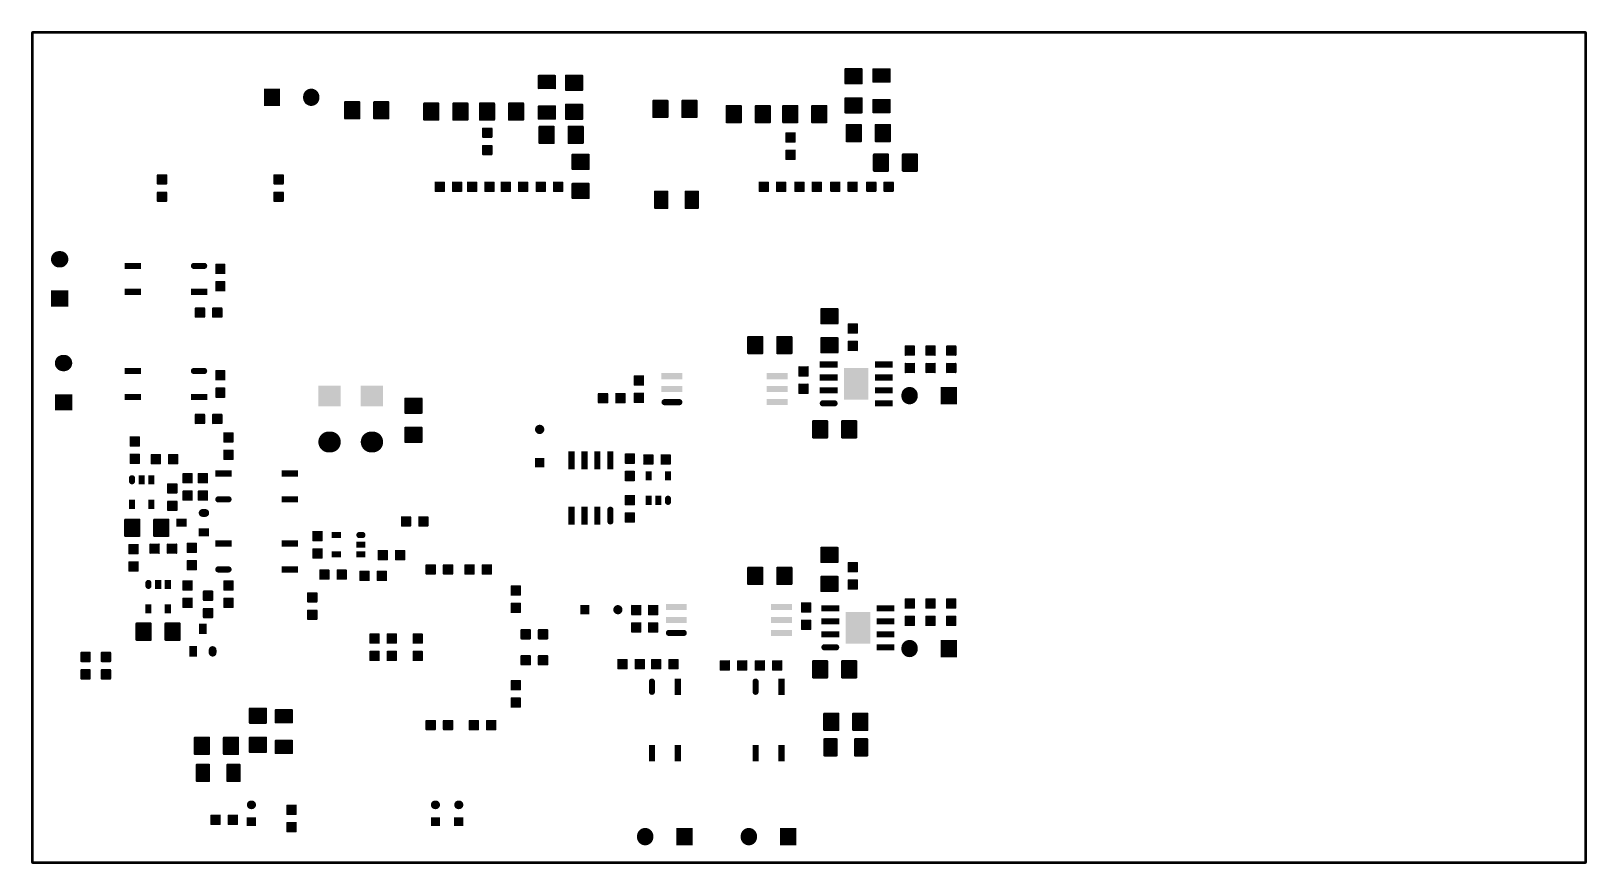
# Model space of a CAD drawing. Header units: millimetres. Extents: x 34 to 187, y 46 to 127.
import ezdxf

# ---------------------------------------------------------------- set-up
doc = ezdxf.new("R2010")
doc.units = ezdxf.units.MM
doc.layers.add('BottomPaste', color=16, linetype='Continuous')
doc.layers.add('KeepOutLayer', color=6, linetype='Continuous')

msp = doc.modelspace()

# ---------------------------------------------------------------- linework, layer by layer
at = {"layer": 'BottomPaste'}
for points, const_width in [([(113.92, 123.39, 1), (114.04, 123.39, 1)], 0.12), ([(115.48, 123.39, 1), (115.6, 123.39, 1)], 0.12), ([(83.86, 122.74, 1), (83.97, 122.74, 1)], 0.105), ([(85.45, 122.74, 1), (85.56, 122.74, 1)], 0.105), ([(86.53, 122.75, 1), (86.65, 122.75, 1)], 0.12), ([(88.1, 122.75, 1), (88.22, 122.75, 1)], 0.12), ([(113.92, 122.03, 1), (114.04, 122.03, 1)], 0.12), ([(115.48, 122.03, 1), (115.6, 122.03, 1)], 0.12), ([(116.65, 123.38, 1), (116.76, 123.38, 1)], 0.105), ([(116.65, 122.19, 1), (116.76, 122.19, 1)], 0.105), ([(118.24, 123.38, 1), (118.35, 123.38, 1)], 0.105), ([(118.24, 122.19, 1), (118.35, 122.19, 1)], 0.105), ([(61.22, 120.7, 1), (62.01, 120.7, 1)], 0.8), ([(61.22, 120.6, 1), (62.01, 120.6, 1)], 0.8), ([(83.86, 121.55, 1), (83.97, 121.55, 1)], 0.105), ([(85.45, 121.55, 1), (85.56, 121.55, 1)], 0.105), ([(86.53, 121.39, 1), (86.65, 121.39, 1)], 0.12), ([(88.1, 121.39, 1), (88.22, 121.39, 1)], 0.12), ([(113.92, 120.54, 1), (114.04, 120.54, 1)], 0.12), ([(115.48, 120.54, 1), (115.6, 120.54, 1)], 0.12), ([(116.65, 120.38, 1), (116.76, 120.38, 1)], 0.105), ([(118.24, 120.38, 1), (118.35, 120.38, 1)], 0.105), ([(64.89, 120.16, 1), (65.01, 120.16, 1)], 0.12), ([(66.25, 120.16, 1), (66.37, 120.16, 1)], 0.12), ([(67.74, 120.16, 1), (67.86, 120.16, 1)], 0.12), ([(69.1, 120.16, 1), (69.22, 120.16, 1)], 0.12), ([(72.64, 120.03, 1), (72.76, 120.03, 1)], 0.12), ([(74, 120.03, 1), (74.12, 120.03, 1)], 0.12), ([(75.49, 120.03, 1), (75.61, 120.03, 1)], 0.12), ([(76.85, 120.03, 1), (76.97, 120.03, 1)], 0.12), ([(78.1, 120.03, 1), (78.22, 120.03, 1)], 0.12), ([(79.46, 120.03, 1), (79.58, 120.03, 1)], 0.12), ([(80.95, 120.03, 1), (81.07, 120.03, 1)], 0.12), ([(82.31, 120.03, 1), (82.43, 120.03, 1)], 0.12), ([(83.86, 119.75, 1), (83.97, 119.75, 1)], 0.105), ([(85.45, 119.75, 1), (85.56, 119.75, 1)], 0.105), ([(86.53, 119.91, 1), (86.65, 119.91, 1)], 0.12), ([(88.1, 119.91, 1), (88.22, 119.91, 1)], 0.12), ([(95.09, 120.29, 1), (95.21, 120.29, 1)], 0.12), ([(96.45, 120.29, 1), (96.57, 120.29, 1)], 0.12), ([(97.94, 120.29, 1), (98.06, 120.29, 1)], 0.12), ([(99.3, 120.29, 1), (99.42, 120.29, 1)], 0.12), ([(102.28, 119.78, 1), (102.4, 119.78, 1)], 0.12), ([(103.64, 119.78, 1), (103.76, 119.78, 1)], 0.12), ([(105.13, 119.78, 1), (105.25, 119.78, 1)], 0.12), ([(106.49, 119.78, 1), (106.61, 119.78, 1)], 0.12), ([(107.82, 119.78, 1), (107.94, 119.78, 1)], 0.12), ([(109.18, 119.78, 1), (109.3, 119.78, 1)], 0.12), ([(110.66, 119.78, 1), (110.78, 119.78, 1)], 0.12), ([(112.02, 119.78, 1), (112.14, 119.78, 1)], 0.12), ([(113.92, 119.18, 1), (114.04, 119.18, 1)], 0.12), ([(115.48, 119.18, 1), (115.6, 119.18, 1)], 0.12), ([(116.65, 119.19, 1), (116.76, 119.19, 1)], 0.105), ([(118.24, 119.19, 1), (118.35, 119.19, 1)], 0.105), ([(64.89, 118.6, 1), (65.01, 118.6, 1)], 0.12), ([(66.25, 118.6, 1), (66.37, 118.6, 1)], 0.12), ([(67.74, 118.6, 1), (67.86, 118.6, 1)], 0.12), ([(69.1, 118.6, 1), (69.22, 118.6, 1)], 0.12), ([(72.64, 118.47, 1), (72.76, 118.47, 1)], 0.12), ([(74, 118.47, 1), (74.12, 118.47, 1)], 0.12), ([(75.49, 118.47, 1), (75.61, 118.47, 1)], 0.12), ([(76.85, 118.47, 1), (76.97, 118.47, 1)], 0.12), ([(78.1, 118.47, 1), (78.22, 118.47, 1)], 0.12), ([(78.4, 117.61, 1), (78.47, 117.61, 1)], 0.0762), ([(79.26, 117.61, 1), (79.34, 117.61, 1)], 0.0762), ([(79.46, 118.47, 1), (79.58, 118.47, 1)], 0.12), ([(80.95, 118.47, 1), (81.07, 118.47, 1)], 0.12), ([(82.31, 118.47, 1), (82.43, 118.47, 1)], 0.12), ([(83.86, 118.56, 1), (83.97, 118.56, 1)], 0.105), ([(83.94, 117.75, 1), (84.06, 117.75, 1)], 0.12), ([(85.3, 117.75, 1), (85.42, 117.75, 1)], 0.12), ([(85.45, 118.56, 1), (85.56, 118.56, 1)], 0.105), ([(86.53, 118.55, 1), (86.65, 118.55, 1)], 0.12), ([(86.79, 117.75, 1), (86.91, 117.75, 1)], 0.12), ([(88.1, 118.55, 1), (88.22, 118.55, 1)], 0.12), ([(88.15, 117.75, 1), (88.27, 117.75, 1)], 0.12), ([(95.09, 118.73, 1), (95.21, 118.73, 1)], 0.12), ([(96.45, 118.73, 1), (96.57, 118.73, 1)], 0.12), ([(97.94, 118.73, 1), (98.06, 118.73, 1)], 0.12), ([(99.3, 118.73, 1), (99.42, 118.73, 1)], 0.12), ([(102.28, 118.22, 1), (102.4, 118.22, 1)], 0.12), ([(103.64, 118.22, 1), (103.76, 118.22, 1)], 0.12), ([(105.13, 118.22, 1), (105.25, 118.22, 1)], 0.12), ([(106.49, 118.22, 1), (106.61, 118.22, 1)], 0.12), ([(107.82, 118.22, 1), (107.94, 118.22, 1)], 0.12), ([(109.18, 118.22, 1), (109.3, 118.22, 1)], 0.12), ([(110.66, 118.22, 1), (110.78, 118.22, 1)], 0.12), ([(112.02, 118.22, 1), (112.14, 118.22, 1)], 0.12), ([(114.04, 117.93, 1), (114.16, 117.93, 1)], 0.12), ([(115.4, 117.93, 1), (115.52, 117.93, 1)], 0.12), ([(116.89, 117.93, 1), (117.01, 117.93, 1)], 0.12), ([(118.25, 117.93, 1), (118.37, 117.93, 1)], 0.12), ([(78.4, 116.75, 1), (78.47, 116.75, 1)], 0.0762), ([(78.4, 115.91, 1), (78.47, 115.91, 1)], 0.0762), ([(79.26, 116.75, 1), (79.34, 116.75, 1)], 0.0762), ([(79.26, 115.91, 1), (79.34, 115.91, 1)], 0.0762), ([(83.94, 116.19, 1), (84.06, 116.19, 1)], 0.12), ([(85.3, 116.19, 1), (85.42, 116.19, 1)], 0.12), ([(86.79, 116.19, 1), (86.91, 116.19, 1)], 0.12), ([(88.15, 116.19, 1), (88.27, 116.19, 1)], 0.12), ([(108.12, 117.16, 1), (108.19, 117.16, 1)], 0.0762), ([(108.12, 116.29, 1), (108.19, 116.29, 1)], 0.0762), ([(108.98, 117.16, 1), (109.05, 117.16, 1)], 0.0762), ([(108.98, 116.29, 1), (109.05, 116.29, 1)], 0.0762), ([(114.04, 116.36, 1), (114.16, 116.36, 1)], 0.12), ([(115.4, 116.36, 1), (115.52, 116.36, 1)], 0.12), ([(116.89, 116.36, 1), (117.01, 116.36, 1)], 0.12), ([(118.25, 116.36, 1), (118.37, 116.36, 1)], 0.12), ([(78.4, 115.05, 1), (78.47, 115.05, 1)], 0.0762), ([(79.26, 115.05, 1), (79.34, 115.05, 1)], 0.0762), ([(87.17, 115.01, 1), (87.29, 115.01, 1)], 0.12), ([(88.73, 115.01, 1), (88.85, 115.01, 1)], 0.12), ([(108.12, 115.46, 1), (108.19, 115.46, 1)], 0.0762), ([(108.12, 114.59, 1), (108.19, 114.59, 1)], 0.0762), ([(108.98, 115.46, 1), (109.05, 115.46, 1)], 0.0762), ([(108.98, 114.59, 1), (109.05, 114.59, 1)], 0.0762), ([(116.71, 115.03, 1), (116.83, 115.03, 1)], 0.12), ([(118.07, 115.03, 1), (118.19, 115.03, 1)], 0.12), ([(119.55, 115.03, 1), (119.67, 115.03, 1)], 0.12), ([(120.91, 115.03, 1), (121.03, 115.03, 1)], 0.12), ([(46.52, 113.04, 1), (46.6, 113.04, 1)], 0.0762), ([(47.38, 113.04, 1), (47.46, 113.04, 1)], 0.0762), ([(57.95, 113.04, 1), (58.03, 113.04, 1)], 0.0762), ([(58.81, 113.04, 1), (58.89, 113.04, 1)], 0.0762), ([(87.17, 113.65, 1), (87.29, 113.65, 1)], 0.12), ([(88.73, 113.65, 1), (88.85, 113.65, 1)], 0.12), ([(116.71, 113.47, 1), (116.83, 113.47, 1)], 0.12), ([(118.07, 113.47, 1), (118.19, 113.47, 1)], 0.12), ([(119.55, 113.47, 1), (119.67, 113.47, 1)], 0.12), ([(120.91, 113.47, 1), (121.03, 113.47, 1)], 0.12), ([(46.52, 112.18, 1), (46.6, 112.18, 1)], 0.0762), ([(46.52, 111.34, 1), (46.6, 111.34, 1)], 0.0762), ([(47.38, 112.18, 1), (47.46, 112.18, 1)], 0.0762), ([(47.38, 111.34, 1), (47.46, 111.34, 1)], 0.0762), ([(57.95, 112.18, 1), (58.03, 112.18, 1)], 0.0762), ([(57.95, 111.34, 1), (58.03, 111.34, 1)], 0.0762), ([(58.81, 112.18, 1), (58.89, 112.18, 1)], 0.0762), ([(58.81, 111.34, 1), (58.89, 111.34, 1)], 0.0762), ([(73.74, 112.32, 1), (73.81, 112.32, 1)], 0.0762), ([(73.74, 111.46, 1), (73.81, 111.46, 1)], 0.0762), ([(74.6, 112.32, 1), (74.68, 112.32, 1)], 0.0762), ([(74.6, 111.46, 1), (74.68, 111.46, 1)], 0.0762), ([(75.44, 112.32, 1), (75.51, 112.32, 1)], 0.0762), ([(75.44, 111.46, 1), (75.51, 111.46, 1)], 0.0762), ([(76.3, 112.32, 1), (76.38, 112.32, 1)], 0.0762), ([(76.3, 111.46, 1), (76.38, 111.46, 1)], 0.0762), ([(76.91, 112.32, 1), (76.99, 112.32, 1)], 0.0762), ([(76.91, 111.46, 1), (76.99, 111.46, 1)], 0.0762), ([(77.78, 112.32, 1), (77.85, 112.32, 1)], 0.0762), ([(77.78, 111.46, 1), (77.85, 111.46, 1)], 0.0762), ([(78.61, 112.32, 1), (78.69, 112.32, 1)], 0.0762), ([(78.61, 111.46, 1), (78.69, 111.46, 1)], 0.0762), ([(79.48, 112.32, 1), (79.55, 112.32, 1)], 0.0762), ([(79.48, 111.46, 1), (79.55, 111.46, 1)], 0.0762), ([(80.21, 112.32, 1), (80.29, 112.32, 1)], 0.0762), ([(80.21, 111.46, 1), (80.29, 111.46, 1)], 0.0762), ([(81.08, 112.32, 1), (81.15, 112.32, 1)], 0.0762), ([(81.08, 111.46, 1), (81.15, 111.46, 1)], 0.0762), ([(81.91, 112.32, 1), (81.99, 112.32, 1)], 0.0762), ([(81.91, 111.46, 1), (81.99, 111.46, 1)], 0.0762), ([(82.78, 112.32, 1), (82.85, 112.32, 1)], 0.0762), ([(82.78, 111.46, 1), (82.85, 111.46, 1)], 0.0762), ([(83.64, 112.32, 1), (83.72, 112.32, 1)], 0.0762), ([(83.64, 111.46, 1), (83.72, 111.46, 1)], 0.0762), ([(84.51, 112.32, 1), (84.58, 112.32, 1)], 0.0762), ([(84.51, 111.46, 1), (84.58, 111.46, 1)], 0.0762), ([(85.34, 112.32, 1), (85.42, 112.32, 1)], 0.0762), ([(85.34, 111.46, 1), (85.42, 111.46, 1)], 0.0762), ([(86.21, 112.32, 1), (86.28, 112.32, 1)], 0.0762), ([(86.21, 111.46, 1), (86.28, 111.46, 1)], 0.0762), ([(87.17, 112.16, 1), (87.29, 112.16, 1)], 0.12), ([(88.73, 112.16, 1), (88.85, 112.16, 1)], 0.12), ([(95.26, 111.41, 1), (95.37, 111.41, 1)], 0.105), ([(96.45, 111.41, 1), (96.56, 111.41, 1)], 0.105), ([(98.26, 111.41, 1), (98.37, 111.41, 1)], 0.105), ([(99.45, 111.41, 1), (99.56, 111.41, 1)], 0.105), ([(105.49, 112.32, 1), (105.56, 112.32, 1)], 0.0762), ([(105.49, 111.46, 1), (105.56, 111.46, 1)], 0.0762), ([(106.35, 112.32, 1), (106.43, 112.32, 1)], 0.0762), ([(106.35, 111.46, 1), (106.43, 111.46, 1)], 0.0762), ([(107.19, 112.32, 1), (107.26, 112.32, 1)], 0.0762), ([(107.19, 111.46, 1), (107.26, 111.46, 1)], 0.0762), ([(108.05, 112.32, 1), (108.13, 112.32, 1)], 0.0762), ([(108.05, 111.46, 1), (108.13, 111.46, 1)], 0.0762), ([(108.99, 112.32, 1), (109.07, 112.32, 1)], 0.0762), ([(108.99, 111.46, 1), (109.07, 111.46, 1)], 0.0762), ([(109.86, 112.32, 1), (109.93, 112.32, 1)], 0.0762), ([(109.86, 111.46, 1), (109.93, 111.46, 1)], 0.0762), ([(110.69, 112.32, 1), (110.77, 112.32, 1)], 0.0762), ([(110.69, 111.46, 1), (110.77, 111.46, 1)], 0.0762), ([(111.56, 112.32, 1), (111.63, 112.32, 1)], 0.0762), ([(111.56, 111.46, 1), (111.63, 111.46, 1)], 0.0762), ([(112.5, 112.32, 1), (112.57, 112.32, 1)], 0.0762), ([(112.5, 111.46, 1), (112.57, 111.46, 1)], 0.0762), ([(113.36, 112.32, 1), (113.44, 112.32, 1)], 0.0762), ([(113.36, 111.46, 1), (113.44, 111.46, 1)], 0.0762), ([(114.2, 112.32, 1), (114.27, 112.32, 1)], 0.0762), ([(114.2, 111.46, 1), (114.27, 111.46, 1)], 0.0762), ([(115.06, 112.32, 1), (115.14, 112.32, 1)], 0.0762), ([(115.06, 111.46, 1), (115.14, 111.46, 1)], 0.0762), ([(116.03, 112.32, 1), (116.1, 112.32, 1)], 0.0762), ([(116.03, 111.46, 1), (116.1, 111.46, 1)], 0.0762), ([(116.89, 112.32, 1), (116.97, 112.32, 1)], 0.0762), ([(116.89, 111.46, 1), (116.97, 111.46, 1)], 0.0762), ([(117.73, 112.32, 1), (117.8, 112.32, 1)], 0.0762), ([(117.73, 111.46, 1), (117.8, 111.46, 1)], 0.0762), ([(118.59, 112.32, 1), (118.67, 112.32, 1)], 0.0762), ([(118.59, 111.46, 1), (118.67, 111.46, 1)], 0.0762), ([(46.52, 110.48, 1), (46.6, 110.48, 1)], 0.0762), ([(47.38, 110.48, 1), (47.46, 110.48, 1)], 0.0762), ([(57.95, 110.48, 1), (58.03, 110.48, 1)], 0.0762), ([(58.81, 110.48, 1), (58.89, 110.48, 1)], 0.0762), ([(87.17, 110.8, 1), (87.29, 110.8, 1)], 0.12), ([(88.73, 110.8, 1), (88.85, 110.8, 1)], 0.12), ([(95.26, 109.82, 1), (95.37, 109.82, 1)], 0.105), ([(96.45, 109.82, 1), (96.56, 109.82, 1)], 0.105), ([(98.26, 109.82, 1), (98.37, 109.82, 1)], 0.105), ([(99.45, 109.82, 1), (99.56, 109.82, 1)], 0.105), ([(36.51, 104.79, 1), (37.31, 104.79, 1)], 0.8), ([(36.61, 104.79, 1), (37.41, 104.79, 1)], 0.8), ([(49.97, 104.14, 1), (50.27, 104.14, 1)], 0.3), ([(50.97, 104.14, 1), (51.27, 104.14, 1)], 0.3), ([(52.24, 104.28, 1), (52.31, 104.28, 1)], 0.0762), ([(53.1, 104.28, 1), (53.17, 104.28, 1)], 0.0762), ([(52.24, 103.42, 1), (52.31, 103.42, 1)], 0.0762), ([(52.24, 102.58, 1), (52.31, 102.58, 1)], 0.0762), ([(53.1, 103.42, 1), (53.17, 103.42, 1)], 0.0762), ([(53.1, 102.58, 1), (53.17, 102.58, 1)], 0.0762), ([(52.24, 101.72, 1), (52.31, 101.72, 1)], 0.0762), ([(53.1, 101.72, 1), (53.17, 101.72, 1)], 0.0762), ([(50.24, 100, 1), (50.32, 100, 1)], 0.0762), ([(50.24, 99.14, 1), (50.32, 99.14, 1)], 0.0762), ([(51.11, 100, 1), (51.18, 100, 1)], 0.0762), ([(51.11, 99.14, 1), (51.18, 99.14, 1)], 0.0762), ([(51.94, 100, 1), (52.02, 100, 1)], 0.0762), ([(51.94, 99.14, 1), (52.02, 99.14, 1)], 0.0762), ([(52.81, 100, 1), (52.88, 100, 1)], 0.0762), ([(52.81, 99.14, 1), (52.88, 99.14, 1)], 0.0762), ([(111.55, 99.89, 1), (111.67, 99.89, 1)], 0.12), ([(113.12, 99.89, 1), (113.24, 99.89, 1)], 0.12), ([(111.55, 98.53, 1), (111.67, 98.53, 1)], 0.12), ([(113.12, 98.53, 1), (113.24, 98.53, 1)], 0.12), ([(114.21, 98.44, 1), (114.29, 98.44, 1)], 0.0762), ([(114.21, 97.57, 1), (114.29, 97.57, 1)], 0.0762), ([(115.07, 98.44, 1), (115.15, 98.44, 1)], 0.0762), ([(115.07, 97.57, 1), (115.15, 97.57, 1)], 0.0762), ([(104.39, 97.17, 1), (104.51, 97.17, 1)], 0.12), ([(105.75, 97.17, 1), (105.87, 97.17, 1)], 0.12), ([(107.24, 97.17, 1), (107.36, 97.17, 1)], 0.12), ([(108.6, 97.17, 1), (108.72, 97.17, 1)], 0.12), ([(111.55, 97.05, 1), (111.67, 97.05, 1)], 0.12), ([(113.12, 97.05, 1), (113.24, 97.05, 1)], 0.12), ([(114.21, 96.74, 1), (114.29, 96.74, 1)], 0.0762), ([(115.07, 96.74, 1), (115.15, 96.74, 1)], 0.0762), ([(119.8, 96.28, 1), (119.88, 96.28, 1)], 0.0762), ([(120.67, 96.28, 1), (120.74, 96.28, 1)], 0.0762), ([(121.84, 96.28, 1), (121.91, 96.28, 1)], 0.0762), ([(122.7, 96.28, 1), (122.78, 96.28, 1)], 0.0762), ([(123.87, 96.28, 1), (123.94, 96.28, 1)], 0.0762), ([(124.73, 96.28, 1), (124.81, 96.28, 1)], 0.0762), ([(36.89, 94.63, 1), (37.69, 94.63, 1)], 0.8), ([(36.99, 94.63, 1), (37.79, 94.63, 1)], 0.8), ([(104.39, 95.61, 1), (104.51, 95.61, 1)], 0.12), ([(105.75, 95.61, 1), (105.87, 95.61, 1)], 0.12), ([(107.24, 95.61, 1), (107.36, 95.61, 1)], 0.12), ([(108.6, 95.61, 1), (108.72, 95.61, 1)], 0.12), ([(111.55, 95.69, 1), (111.67, 95.69, 1)], 0.12), ([(113.12, 95.69, 1), (113.24, 95.69, 1)], 0.12), ([(114.21, 95.87, 1), (114.29, 95.87, 1)], 0.0762), ([(115.07, 95.87, 1), (115.15, 95.87, 1)], 0.0762), ([(119.8, 95.41, 1), (119.88, 95.41, 1)], 0.0762), ([(119.8, 94.58, 1), (119.88, 94.58, 1)], 0.0762), ([(120.67, 95.41, 1), (120.74, 95.41, 1)], 0.0762), ([(120.67, 94.58, 1), (120.74, 94.58, 1)], 0.0762), ([(121.84, 95.41, 1), (121.91, 95.41, 1)], 0.0762), ([(121.84, 94.58, 1), (121.91, 94.58, 1)], 0.0762), ([(122.7, 95.41, 1), (122.78, 95.41, 1)], 0.0762), ([(122.7, 94.58, 1), (122.78, 94.58, 1)], 0.0762), ([(123.87, 95.41, 1), (123.94, 95.41, 1)], 0.0762), ([(123.87, 94.58, 1), (123.94, 94.58, 1)], 0.0762), ([(124.73, 95.41, 1), (124.81, 95.41, 1)], 0.0762), ([(124.73, 94.58, 1), (124.81, 94.58, 1)], 0.0762), ([(49.97, 93.85, 1), (50.27, 93.85, 1)], 0.3), ([(50.97, 93.85, 1), (51.27, 93.85, 1)], 0.3), ([(52.24, 93.86, 1), (52.31, 93.86, 1)], 0.0762), ([(52.24, 93, 1), (52.31, 93, 1)], 0.0762), ([(53.1, 93.86, 1), (53.17, 93.86, 1)], 0.0762), ([(53.1, 93, 1), (53.17, 93, 1)], 0.0762), ([(93.26, 93.36, 1), (93.34, 93.36, 1)], 0.0762), ([(94.12, 93.36, 1), (94.2, 93.36, 1)], 0.0762), ([(109.39, 94.25, 1), (109.47, 94.25, 1)], 0.0762), ([(109.39, 93.38, 1), (109.47, 93.38, 1)], 0.0762), ([(110.25, 94.25, 1), (110.33, 94.25, 1)], 0.0762), ([(110.25, 93.38, 1), (110.33, 93.38, 1)], 0.0762), ([(119.8, 93.71, 1), (119.88, 93.71, 1)], 0.0762), ([(120.67, 93.71, 1), (120.74, 93.71, 1)], 0.0762), ([(121.84, 93.71, 1), (121.91, 93.71, 1)], 0.0762), ([(122.7, 93.71, 1), (122.78, 93.71, 1)], 0.0762), ([(123.87, 93.71, 1), (123.94, 93.71, 1)], 0.0762), ([(124.73, 93.71, 1), (124.81, 93.71, 1)], 0.0762), ([(52.24, 92.16, 1), (52.31, 92.16, 1)], 0.0762), ([(53.1, 92.16, 1), (53.17, 92.16, 1)], 0.0762), ([(89.74, 91.62, 1), (89.82, 91.62, 1)], 0.0762), ([(90.6, 91.62, 1), (90.68, 91.62, 1)], 0.0762), ([(91.44, 91.62, 1), (91.52, 91.62, 1)], 0.0762), ([(92.3, 91.62, 1), (92.38, 91.62, 1)], 0.0762), ([(93.26, 92.49, 1), (93.34, 92.49, 1)], 0.0762), ([(93.26, 91.66, 1), (93.34, 91.66, 1)], 0.0762), ([(94.12, 92.49, 1), (94.2, 92.49, 1)], 0.0762), ([(94.12, 91.66, 1), (94.2, 91.66, 1)], 0.0762), ([(109.39, 92.55, 1), (109.47, 92.55, 1)], 0.0762), ([(109.39, 91.68, 1), (109.47, 91.68, 1)], 0.0762), ([(110.25, 92.55, 1), (110.33, 92.55, 1)], 0.0762), ([(110.25, 91.68, 1), (110.33, 91.68, 1)], 0.0762), ([(119.85, 91.49, 1), (120.65, 91.49, 1)], 0.8), ([(119.85, 91.39, 1), (120.65, 91.39, 1)], 0.8), ([(52.24, 91.3, 1), (52.31, 91.3, 1)], 0.0762), ([(53.1, 91.3, 1), (53.17, 91.3, 1)], 0.0762), ([(70.79, 91.13, 1), (70.91, 91.13, 1)], 0.12), ([(72.35, 91.13, 1), (72.47, 91.13, 1)], 0.12), ([(89.74, 90.75, 1), (89.82, 90.75, 1)], 0.0762), ([(90.6, 90.75, 1), (90.68, 90.75, 1)], 0.0762), ([(91.44, 90.75, 1), (91.52, 90.75, 1)], 0.0762), ([(92.3, 90.75, 1), (92.38, 90.75, 1)], 0.0762), ([(93.26, 90.79, 1), (93.34, 90.79, 1)], 0.0762), ([(94.12, 90.79, 1), (94.2, 90.79, 1)], 0.0762), ([(96.09, 90.8, 1), (96.39, 90.8, 1)], 0.3), ([(97.54, 90.8, 1), (97.84, 90.8, 1)], 0.3), ([(111.6, 90.68, 1), (111.9, 90.68, 1)], 0.3), ([(112.75, 90.68, 1), (113.05, 90.68, 1)], 0.3), ([(50.24, 89.59, 1), (50.32, 89.59, 1)], 0.0762), ([(50.24, 88.72, 1), (50.32, 88.72, 1)], 0.0762), ([(51.11, 89.59, 1), (51.18, 89.59, 1)], 0.0762), ([(51.11, 88.72, 1), (51.18, 88.72, 1)], 0.0762), ([(51.94, 89.59, 1), (52.02, 89.59, 1)], 0.0762), ([(51.94, 88.72, 1), (52.02, 88.72, 1)], 0.0762), ([(52.81, 89.59, 1), (52.88, 89.59, 1)], 0.0762), ([(52.81, 88.72, 1), (52.88, 88.72, 1)], 0.0762), ([(70.79, 89.77, 1), (70.91, 89.77, 1)], 0.12), ([(72.35, 89.77, 1), (72.47, 89.77, 1)], 0.12), ([(83.77, 88.13, 1), (84.23, 88.13, 1)], 0.45), ([(110.74, 88.92, 1), (110.86, 88.92, 1)], 0.12), ([(112.1, 88.92, 1), (112.22, 88.92, 1)], 0.12), ([(113.59, 88.92, 1), (113.71, 88.92, 1)], 0.12), ([(114.95, 88.92, 1), (115.07, 88.92, 1)], 0.12), ([(43.85, 87.39, 1), (43.93, 87.39, 1)], 0.0762), ([(44.72, 87.39, 1), (44.79, 87.39, 1)], 0.0762), ([(53.03, 87.78, 1), (53.11, 87.78, 1)], 0.0762), ([(53.03, 86.92, 1), (53.11, 86.92, 1)], 0.0762), ([(53.89, 87.78, 1), (53.97, 87.78, 1)], 0.0762), ([(53.89, 86.92, 1), (53.97, 86.92, 1)], 0.0762), ([(62.82, 86.9, 1), (63.85, 86.9, 1)], 1.02), ([(62.97, 86.9, 1), (64, 86.9, 1)], 1.02), ([(66.98, 86.9, 1), (68, 86.9, 1)], 1.02), ([(67.13, 86.9, 1), (68.15, 86.9, 1)], 1.02), ([(70.79, 88.28, 1), (70.91, 88.28, 1)], 0.12), ([(70.79, 86.92, 1), (70.91, 86.92, 1)], 0.12), ([(72.35, 88.28, 1), (72.47, 88.28, 1)], 0.12), ([(72.35, 86.92, 1), (72.47, 86.92, 1)], 0.12), ([(110.74, 87.36, 1), (110.86, 87.36, 1)], 0.12), ([(112.1, 87.36, 1), (112.22, 87.36, 1)], 0.12), ([(113.59, 87.36, 1), (113.71, 87.36, 1)], 0.12), ([(114.95, 87.36, 1), (115.07, 87.36, 1)], 0.12), ([(43.85, 86.52, 1), (43.93, 86.52, 1)], 0.0762), ([(43.85, 85.69, 1), (43.93, 85.69, 1)], 0.0762), ([(44.72, 86.52, 1), (44.79, 86.52, 1)], 0.0762), ([(44.72, 85.69, 1), (44.79, 85.69, 1)], 0.0762), ([(45.92, 85.65, 1), (46, 85.65, 1)], 0.0762), ([(46.79, 85.65, 1), (46.86, 85.65, 1)], 0.0762), ([(47.62, 85.65, 1), (47.7, 85.65, 1)], 0.0762), ([(48.49, 85.65, 1), (48.56, 85.65, 1)], 0.0762), ([(53.03, 86.08, 1), (53.11, 86.08, 1)], 0.0762), ([(53.89, 86.08, 1), (53.97, 86.08, 1)], 0.0762), ([(92.37, 85.7, 1), (92.44, 85.7, 1)], 0.0762), ([(93.23, 85.7, 1), (93.31, 85.7, 1)], 0.0762), ([(94.18, 85.62, 1), (94.26, 85.62, 1)], 0.0762), ([(95.05, 85.62, 1), (95.12, 85.62, 1)], 0.0762), ([(95.88, 85.62, 1), (95.96, 85.62, 1)], 0.0762), ([(96.75, 85.62, 1), (96.82, 85.62, 1)], 0.0762), ([(43.85, 84.82, 1), (43.93, 84.82, 1)], 0.0762), ([(44.72, 84.82, 1), (44.79, 84.82, 1)], 0.0762), ([(45.92, 84.79, 1), (46, 84.79, 1)], 0.0762), ([(46.79, 84.79, 1), (46.86, 84.79, 1)], 0.0762), ([(47.62, 84.79, 1), (47.7, 84.79, 1)], 0.0762), ([(48.49, 84.79, 1), (48.56, 84.79, 1)], 0.0762), ([(49.03, 83.78, 1), (49.11, 83.78, 1)], 0.0762), ([(49.89, 83.78, 1), (49.97, 83.78, 1)], 0.0762), ([(50.53, 83.78, 1), (50.61, 83.78, 1)], 0.0762), ([(51.39, 83.78, 1), (51.47, 83.78, 1)], 0.0762), ([(53.03, 85.22, 1), (53.11, 85.22, 1)], 0.0762), ([(53.89, 85.22, 1), (53.97, 85.22, 1)], 0.0762), ([(92.37, 84.84, 1), (92.44, 84.84, 1)], 0.0762), ([(92.37, 84, 1), (92.44, 84, 1)], 0.0762), ([(93.23, 84.84, 1), (93.31, 84.84, 1)], 0.0762), ([(93.23, 84, 1), (93.31, 84, 1)], 0.0762), ([(94.18, 84.75, 1), (94.26, 84.75, 1)], 0.0762), ([(95.05, 84.75, 1), (95.12, 84.75, 1)], 0.0762), ([(95.88, 84.75, 1), (95.96, 84.75, 1)], 0.0762), ([(96.75, 84.75, 1), (96.82, 84.75, 1)], 0.0762), ([(43.9, 83.35, 1), (44.2, 83.35, 1)], 0.3), ([(43.9, 83.05, 1), (44.2, 83.05, 1)], 0.3), ([(47.53, 82.78, 1), (47.61, 82.78, 1)], 0.0762), ([(48.39, 82.78, 1), (48.47, 82.78, 1)], 0.0762), ([(49.03, 82.92, 1), (49.11, 82.92, 1)], 0.0762), ([(49.89, 82.92, 1), (49.97, 82.92, 1)], 0.0762), ([(50.53, 82.92, 1), (50.61, 82.92, 1)], 0.0762), ([(51.39, 82.92, 1), (51.47, 82.92, 1)], 0.0762), ([(92.37, 83.14, 1), (92.44, 83.14, 1)], 0.0762), ([(93.23, 83.14, 1), (93.31, 83.14, 1)], 0.0762), ([(47.53, 81.92, 1), (47.61, 81.92, 1)], 0.0762), ([(47.53, 81.08, 1), (47.61, 81.08, 1)], 0.0762), ([(48.39, 81.92, 1), (48.47, 81.92, 1)], 0.0762), ([(48.39, 81.08, 1), (48.47, 81.08, 1)], 0.0762), ([(49.03, 82.08, 1), (49.11, 82.08, 1)], 0.0762), ([(49.03, 81.22, 1), (49.11, 81.22, 1)], 0.0762), ([(49.89, 82.08, 1), (49.97, 82.08, 1)], 0.0762), ([(49.89, 81.22, 1), (49.97, 81.22, 1)], 0.0762), ([(50.53, 82.08, 1), (50.61, 82.08, 1)], 0.0762), ([(50.53, 81.22, 1), (50.61, 81.22, 1)], 0.0762), ([(51.39, 82.08, 1), (51.47, 82.08, 1)], 0.0762), ([(51.39, 81.22, 1), (51.47, 81.22, 1)], 0.0762), ([(52.36, 81.28, 1), (52.66, 81.28, 1)], 0.3), ([(53.36, 81.28, 1), (53.66, 81.28, 1)], 0.3), ([(92.37, 81.64, 1), (92.44, 81.64, 1)], 0.0762), ([(92.37, 80.78, 1), (92.44, 80.78, 1)], 0.0762), ([(93.23, 81.64, 1), (93.31, 81.64, 1)], 0.0762), ([(93.23, 80.78, 1), (93.31, 80.78, 1)], 0.0762), ([(96.43, 81.34, 1), (96.73, 81.34, 1)], 0.3), ([(96.43, 81.04, 1), (96.73, 81.04, 1)], 0.3), ([(43.34, 79.28, 1), (43.46, 79.28, 1)], 0.12), ([(44.7, 79.28, 1), (44.82, 79.28, 1)], 0.12), ([(46.18, 79.28, 1), (46.3, 79.28, 1)], 0.12), ([(47.54, 79.28, 1), (47.66, 79.28, 1)], 0.12), ([(47.53, 80.22, 1), (47.61, 80.22, 1)], 0.0762), ([(48.39, 80.22, 1), (48.47, 80.22, 1)], 0.0762), ([(50.78, 79.95, 1), (51.16, 79.95, 1)], 0.381), ([(51.04, 79.95, 1), (51.42, 79.95, 1)], 0.381), ([(70.44, 79.55, 1), (70.51, 79.55, 1)], 0.0762), ([(71.3, 79.55, 1), (71.37, 79.55, 1)], 0.0762), ([(72.14, 79.55, 1), (72.21, 79.55, 1)], 0.0762), ([(73, 79.55, 1), (73.07, 79.55, 1)], 0.0762), ([(90.78, 80.27, 1), (91.08, 80.27, 1)], 0.3), ([(90.78, 79.12, 1), (91.08, 79.12, 1)], 0.3), ([(92.37, 79.94, 1), (92.44, 79.94, 1)], 0.0762), ([(93.23, 79.94, 1), (93.31, 79.94, 1)], 0.0762), ([(43.34, 77.72, 1), (43.46, 77.72, 1)], 0.12), ([(44.7, 77.72, 1), (44.82, 77.72, 1)], 0.12), ([(46.18, 77.72, 1), (46.3, 77.72, 1)], 0.12), ([(47.54, 77.72, 1), (47.66, 77.72, 1)], 0.12), ([(61.76, 78.12, 1), (61.84, 78.12, 1)], 0.0762), ([(62.62, 78.12, 1), (62.7, 78.12, 1)], 0.0762), ([(66.18, 77.79, 1), (66.48, 77.79, 1)], 0.3), ([(66.48, 77.79, 1), (66.78, 77.79, 1)], 0.3), ([(70.44, 78.69, 1), (70.51, 78.69, 1)], 0.0762), ([(71.3, 78.69, 1), (71.37, 78.69, 1)], 0.0762), ([(72.14, 78.69, 1), (72.21, 78.69, 1)], 0.0762), ([(73, 78.69, 1), (73.07, 78.69, 1)], 0.0762), ([(92.37, 79.08, 1), (92.44, 79.08, 1)], 0.0762), ([(93.23, 79.08, 1), (93.31, 79.08, 1)], 0.0762), ([(43.73, 76.85, 1), (43.8, 76.85, 1)], 0.0762), ([(44.59, 76.85, 1), (44.67, 76.85, 1)], 0.0762), ([(45.8, 76.89, 1), (45.87, 76.89, 1)], 0.0762), ([(46.66, 76.89, 1), (46.74, 76.89, 1)], 0.0762), ([(47.5, 76.89, 1), (47.57, 76.89, 1)], 0.0762), ([(48.36, 76.89, 1), (48.44, 76.89, 1)], 0.0762), ([(49.44, 76.97, 1), (49.52, 76.97, 1)], 0.0762), ([(50.3, 76.97, 1), (50.38, 76.97, 1)], 0.0762), ([(61.76, 77.25, 1), (61.84, 77.25, 1)], 0.0762), ([(61.76, 76.42, 1), (61.84, 76.42, 1)], 0.0762), ([(62.62, 77.25, 1), (62.7, 77.25, 1)], 0.0762), ([(62.62, 76.42, 1), (62.7, 76.42, 1)], 0.0762), ([(68.15, 76.25, 1), (68.23, 76.25, 1)], 0.0762), ([(69.01, 76.25, 1), (69.09, 76.25, 1)], 0.0762), ([(69.85, 76.25, 1), (69.93, 76.25, 1)], 0.0762), ([(70.71, 76.25, 1), (70.79, 76.25, 1)], 0.0762), ([(111.55, 76.52, 1), (111.67, 76.52, 1)], 0.12), ([(113.12, 76.52, 1), (113.24, 76.52, 1)], 0.12), ([(43.73, 75.98, 1), (43.8, 75.98, 1)], 0.0762), ([(43.73, 75.15, 1), (43.8, 75.15, 1)], 0.0762), ([(44.59, 75.98, 1), (44.67, 75.98, 1)], 0.0762), ([(44.59, 75.15, 1), (44.67, 75.15, 1)], 0.0762), ([(45.8, 76.02, 1), (45.87, 76.02, 1)], 0.0762), ([(46.66, 76.02, 1), (46.74, 76.02, 1)], 0.0762), ([(47.5, 76.02, 1), (47.57, 76.02, 1)], 0.0762), ([(48.36, 76.02, 1), (48.44, 76.02, 1)], 0.0762), ([(49.44, 76.11, 1), (49.52, 76.11, 1)], 0.0762), ([(49.44, 75.27, 1), (49.52, 75.27, 1)], 0.0762), ([(50.3, 76.11, 1), (50.38, 76.11, 1)], 0.0762), ([(50.3, 75.27, 1), (50.38, 75.27, 1)], 0.0762), ([(52.36, 74.42, 1), (52.66, 74.42, 1)], 0.3), ([(53.36, 74.42, 1), (53.66, 74.42, 1)], 0.3), ([(61.76, 75.55, 1), (61.84, 75.55, 1)], 0.0762), ([(62.62, 75.55, 1), (62.7, 75.55, 1)], 0.0762), ([(68.15, 75.39, 1), (68.23, 75.39, 1)], 0.0762), ([(69.01, 75.39, 1), (69.09, 75.39, 1)], 0.0762), ([(69.85, 75.39, 1), (69.93, 75.39, 1)], 0.0762), ([(70.71, 75.39, 1), (70.79, 75.39, 1)], 0.0762), ([(72.85, 74.85, 1), (72.92, 74.85, 1)], 0.0762), ([(73.71, 74.85, 1), (73.79, 74.85, 1)], 0.0762), ([(74.55, 74.85, 1), (74.62, 74.85, 1)], 0.0762), ([(75.41, 74.85, 1), (75.49, 74.85, 1)], 0.0762), ([(76.66, 74.85, 1), (76.73, 74.85, 1)], 0.0762), ([(77.52, 74.85, 1), (77.6, 74.85, 1)], 0.0762), ([(78.36, 74.85, 1), (78.43, 74.85, 1)], 0.0762), ([(79.22, 74.85, 1), (79.3, 74.85, 1)], 0.0762), ([(111.55, 75.16, 1), (111.67, 75.16, 1)], 0.12), ([(113.12, 75.16, 1), (113.24, 75.16, 1)], 0.12), ([(114.21, 75.07, 1), (114.29, 75.07, 1)], 0.0762), ([(115.07, 75.07, 1), (115.15, 75.07, 1)], 0.0762), ([(43.73, 74.28, 1), (43.8, 74.28, 1)], 0.0762), ([(44.59, 74.28, 1), (44.67, 74.28, 1)], 0.0762), ([(45.51, 73.1, 1), (45.81, 73.1, 1)], 0.3), ([(49.03, 73.28, 1), (49.11, 73.28, 1)], 0.0762), ([(49.44, 74.41, 1), (49.52, 74.41, 1)], 0.0762), ([(49.89, 73.28, 1), (49.97, 73.28, 1)], 0.0762), ([(50.3, 74.41, 1), (50.38, 74.41, 1)], 0.0762), ([(53.03, 73.28, 1), (53.11, 73.28, 1)], 0.0762), ([(53.89, 73.28, 1), (53.97, 73.28, 1)], 0.0762), ([(62.43, 74.35, 1), (62.51, 74.35, 1)], 0.0762), ([(62.43, 73.48, 1), (62.51, 73.48, 1)], 0.0762), ([(63.3, 74.35, 1), (63.37, 74.35, 1)], 0.0762), ([(63.3, 73.48, 1), (63.37, 73.48, 1)], 0.0762), ([(64.13, 74.35, 1), (64.21, 74.35, 1)], 0.0762), ([(64.13, 73.48, 1), (64.21, 73.48, 1)], 0.0762), ([(65, 74.35, 1), (65.07, 74.35, 1)], 0.0762), ([(65, 73.48, 1), (65.07, 73.48, 1)], 0.0762), ([(66.37, 74.22, 1), (66.45, 74.22, 1)], 0.0762), ([(66.37, 73.36, 1), (66.45, 73.36, 1)], 0.0762), ([(67.23, 74.22, 1), (67.31, 74.22, 1)], 0.0762), ([(67.23, 73.36, 1), (67.31, 73.36, 1)], 0.0762), ([(68.07, 74.22, 1), (68.15, 74.22, 1)], 0.0762), ([(68.07, 73.36, 1), (68.15, 73.36, 1)], 0.0762), ([(68.93, 74.22, 1), (69.01, 74.22, 1)], 0.0762), ([(68.93, 73.36, 1), (69.01, 73.36, 1)], 0.0762), ([(72.85, 73.99, 1), (72.92, 73.99, 1)], 0.0762), ([(73.71, 73.99, 1), (73.79, 73.99, 1)], 0.0762), ([(74.55, 73.99, 1), (74.62, 73.99, 1)], 0.0762), ([(75.41, 73.99, 1), (75.49, 73.99, 1)], 0.0762), ([(76.66, 73.99, 1), (76.73, 73.99, 1)], 0.0762), ([(77.52, 73.99, 1), (77.6, 73.99, 1)], 0.0762), ([(78.36, 73.99, 1), (78.43, 73.99, 1)], 0.0762), ([(79.22, 73.99, 1), (79.3, 73.99, 1)], 0.0762), ([(104.39, 74.57, 1), (104.51, 74.57, 1)], 0.12), ([(105.75, 74.57, 1), (105.87, 74.57, 1)], 0.12), ([(107.24, 74.57, 1), (107.36, 74.57, 1)], 0.12), ([(108.6, 74.57, 1), (108.72, 74.57, 1)], 0.12), ([(111.55, 73.68, 1), (111.67, 73.68, 1)], 0.12), ([(113.12, 73.68, 1), (113.24, 73.68, 1)], 0.12), ([(114.21, 74.21, 1), (114.29, 74.21, 1)], 0.0762), ([(114.21, 73.37, 1), (114.29, 73.37, 1)], 0.0762), ([(115.07, 74.21, 1), (115.15, 74.21, 1)], 0.0762), ([(115.07, 73.37, 1), (115.15, 73.37, 1)], 0.0762), ([(45.51, 72.81, 1), (45.81, 72.81, 1)], 0.3), ([(49.03, 72.42, 1), (49.11, 72.42, 1)], 0.0762), ([(49.89, 72.42, 1), (49.97, 72.42, 1)], 0.0762), ([(51.03, 72.28, 1), (51.11, 72.28, 1)], 0.0762), ([(51.89, 72.28, 1), (51.97, 72.28, 1)], 0.0762), ([(53.03, 72.42, 1), (53.11, 72.42, 1)], 0.0762), ([(53.89, 72.42, 1), (53.97, 72.42, 1)], 0.0762), ([(61.25, 72.11, 1), (61.33, 72.11, 1)], 0.0762), ([(62.12, 72.11, 1), (62.19, 72.11, 1)], 0.0762), ([(81.19, 72.78, 1), (81.27, 72.78, 1)], 0.0762), ([(81.19, 71.92, 1), (81.27, 71.92, 1)], 0.0762), ([(82.05, 72.78, 1), (82.13, 72.78, 1)], 0.0762), ([(82.05, 71.92, 1), (82.13, 71.92, 1)], 0.0762), ([(104.39, 73.01, 1), (104.51, 73.01, 1)], 0.12), ([(105.75, 73.01, 1), (105.87, 73.01, 1)], 0.12), ([(107.24, 73.01, 1), (107.36, 73.01, 1)], 0.12), ([(108.6, 73.01, 1), (108.72, 73.01, 1)], 0.12), ([(111.55, 72.32, 1), (111.67, 72.32, 1)], 0.12), ([(113.12, 72.32, 1), (113.24, 72.32, 1)], 0.12), ([(114.21, 72.51, 1), (114.29, 72.51, 1)], 0.0762), ([(115.07, 72.51, 1), (115.15, 72.51, 1)], 0.0762), ([(49.03, 71.58, 1), (49.11, 71.58, 1)], 0.0762), ([(49.03, 70.72, 1), (49.11, 70.72, 1)], 0.0762), ([(49.89, 71.58, 1), (49.97, 71.58, 1)], 0.0762), ([(49.89, 70.72, 1), (49.97, 70.72, 1)], 0.0762), ([(51.03, 71.42, 1), (51.11, 71.42, 1)], 0.0762), ([(51.03, 70.58, 1), (51.11, 70.58, 1)], 0.0762), ([(51.89, 71.42, 1), (51.97, 71.42, 1)], 0.0762), ([(51.89, 70.58, 1), (51.97, 70.58, 1)], 0.0762), ([(53.03, 71.58, 1), (53.11, 71.58, 1)], 0.0762), ([(53.03, 70.72, 1), (53.11, 70.72, 1)], 0.0762), ([(53.89, 71.58, 1), (53.97, 71.58, 1)], 0.0762), ([(53.89, 70.72, 1), (53.97, 70.72, 1)], 0.0762), ([(61.25, 71.25, 1), (61.33, 71.25, 1)], 0.0762), ([(61.25, 70.41, 1), (61.33, 70.41, 1)], 0.0762), ([(62.12, 71.25, 1), (62.19, 71.25, 1)], 0.0762), ([(62.12, 70.41, 1), (62.19, 70.41, 1)], 0.0762), ([(81.19, 71.08, 1), (81.27, 71.08, 1)], 0.0762), ([(81.19, 70.22, 1), (81.27, 70.22, 1)], 0.0762), ([(82.05, 71.08, 1), (82.13, 71.08, 1)], 0.0762), ([(82.05, 70.22, 1), (82.13, 70.22, 1)], 0.0762), ([(91.44, 70.48, 1), (91.89, 70.48, 1)], 0.45), ([(93, 70.88, 1), (93.08, 70.88, 1)], 0.0762), ([(93.87, 70.88, 1), (93.94, 70.88, 1)], 0.0762), ([(94.65, 70.88, 1), (94.73, 70.88, 1)], 0.0762), ([(95.52, 70.88, 1), (95.59, 70.88, 1)], 0.0762), ([(109.64, 71.13, 1), (109.72, 71.13, 1)], 0.0762), ([(109.64, 70.27, 1), (109.72, 70.27, 1)], 0.0762), ([(110.5, 71.13, 1), (110.58, 71.13, 1)], 0.0762), ([(110.5, 70.27, 1), (110.58, 70.27, 1)], 0.0762), ([(119.8, 71.51, 1), (119.88, 71.51, 1)], 0.0762), ([(119.8, 70.65, 1), (119.88, 70.65, 1)], 0.0762), ([(120.66, 71.51, 1), (120.74, 71.51, 1)], 0.0762), ([(120.66, 70.65, 1), (120.74, 70.65, 1)], 0.0762), ([(121.83, 71.51, 1), (121.91, 71.51, 1)], 0.0762), ([(121.83, 70.65, 1), (121.91, 70.65, 1)], 0.0762), ([(122.69, 71.51, 1), (122.77, 71.51, 1)], 0.0762), ([(122.69, 70.65, 1), (122.77, 70.65, 1)], 0.0762), ([(123.86, 71.51, 1), (123.94, 71.51, 1)], 0.0762), ([(123.86, 70.65, 1), (123.94, 70.65, 1)], 0.0762), ([(124.73, 71.51, 1), (124.8, 71.51, 1)], 0.0762), ([(124.73, 70.65, 1), (124.8, 70.65, 1)], 0.0762), ([(44.45, 69.11, 1), (44.57, 69.11, 1)], 0.12), ([(45.81, 69.11, 1), (45.93, 69.11, 1)], 0.12), ([(47.29, 69.11, 1), (47.41, 69.11, 1)], 0.12), ([(48.65, 69.11, 1), (48.77, 69.11, 1)], 0.12), ([(51.03, 69.72, 1), (51.11, 69.72, 1)], 0.0762), ([(51.89, 69.72, 1), (51.97, 69.72, 1)], 0.0762), ([(61.25, 69.55, 1), (61.33, 69.55, 1)], 0.0762), ([(62.12, 69.55, 1), (62.19, 69.55, 1)], 0.0762), ([(93, 70.01, 1), (93.08, 70.01, 1)], 0.0762), ([(93, 69.18, 1), (93.08, 69.18, 1)], 0.0762), ([(93.87, 70.01, 1), (93.94, 70.01, 1)], 0.0762), ([(93.87, 69.18, 1), (93.94, 69.18, 1)], 0.0762), ([(94.65, 70.01, 1), (94.73, 70.01, 1)], 0.0762), ([(94.65, 69.18, 1), (94.73, 69.18, 1)], 0.0762), ([(95.52, 70.01, 1), (95.59, 70.01, 1)], 0.0762), ([(95.52, 69.18, 1), (95.59, 69.18, 1)], 0.0762), ([(109.64, 69.43, 1), (109.72, 69.43, 1)], 0.0762), ([(109.64, 68.57, 1), (109.72, 68.57, 1)], 0.0762), ([(110.5, 69.43, 1), (110.58, 69.43, 1)], 0.0762), ([(110.5, 68.57, 1), (110.58, 68.57, 1)], 0.0762), ([(119.8, 69.81, 1), (119.88, 69.81, 1)], 0.0762), ([(119.8, 68.95, 1), (119.88, 68.95, 1)], 0.0762), ([(120.66, 69.81, 1), (120.74, 69.81, 1)], 0.0762), ([(120.66, 68.95, 1), (120.74, 68.95, 1)], 0.0762), ([(121.83, 69.81, 1), (121.91, 69.81, 1)], 0.0762), ([(121.83, 68.95, 1), (121.91, 68.95, 1)], 0.0762), ([(122.69, 69.81, 1), (122.77, 69.81, 1)], 0.0762), ([(122.69, 68.95, 1), (122.77, 68.95, 1)], 0.0762), ([(123.86, 69.81, 1), (123.94, 69.81, 1)], 0.0762), ([(123.86, 68.95, 1), (123.94, 68.95, 1)], 0.0762), ([(124.73, 69.81, 1), (124.8, 69.81, 1)], 0.0762), ([(124.73, 68.95, 1), (124.8, 68.95, 1)], 0.0762), ([(44.45, 67.54, 1), (44.57, 67.54, 1)], 0.12), ([(45.81, 67.54, 1), (45.93, 67.54, 1)], 0.12), ([(47.29, 67.54, 1), (47.41, 67.54, 1)], 0.12), ([(48.65, 67.54, 1), (48.77, 67.54, 1)], 0.12), ([(67.35, 68.08, 1), (67.42, 68.08, 1)], 0.0762), ([(67.35, 67.22, 1), (67.42, 67.22, 1)], 0.0762), ([(68.21, 68.08, 1), (68.29, 68.08, 1)], 0.0762), ([(68.21, 67.22, 1), (68.29, 67.22, 1)], 0.0762), ([(69.04, 68.08, 1), (69.11, 68.08, 1)], 0.0762), ([(69.04, 67.22, 1), (69.11, 67.22, 1)], 0.0762), ([(69.9, 68.08, 1), (69.98, 68.08, 1)], 0.0762), ([(69.9, 67.22, 1), (69.98, 67.22, 1)], 0.0762), ([(71.58, 68.08, 1), (71.65, 68.08, 1)], 0.0762), ([(71.58, 67.22, 1), (71.65, 67.22, 1)], 0.0762), ([(72.44, 68.08, 1), (72.52, 68.08, 1)], 0.0762), ([(72.44, 67.22, 1), (72.52, 67.22, 1)], 0.0762), ([(82.16, 68.5, 1), (82.23, 68.5, 1)], 0.0762), ([(82.16, 67.64, 1), (82.23, 67.64, 1)], 0.0762), ([(83.02, 68.5, 1), (83.1, 68.5, 1)], 0.0762), ([(83.02, 67.64, 1), (83.1, 67.64, 1)], 0.0762), ([(83.86, 68.5, 1), (83.93, 68.5, 1)], 0.0762), ([(83.86, 67.64, 1), (83.93, 67.64, 1)], 0.0762), ([(84.72, 68.5, 1), (84.8, 68.5, 1)], 0.0762), ([(84.72, 67.64, 1), (84.8, 67.64, 1)], 0.0762), ([(93, 68.31, 1), (93.08, 68.31, 1)], 0.0762), ([(93.87, 68.31, 1), (93.94, 68.31, 1)], 0.0762), ([(94.65, 68.31, 1), (94.73, 68.31, 1)], 0.0762), ([(95.52, 68.31, 1), (95.59, 68.31, 1)], 0.0762), ([(96.52, 68.2, 1), (96.82, 68.2, 1)], 0.3), ([(97.97, 68.2, 1), (98.27, 68.2, 1)], 0.3), ([(111.76, 66.8, 1), (112.06, 66.8, 1)], 0.3), ([(112.91, 66.8, 1), (113.21, 66.8, 1)], 0.3), ([(119.85, 66.72, 1), (120.65, 66.72, 1)], 0.8), ([(119.85, 66.63, 1), (120.65, 66.63, 1)], 0.8), ([(39.03, 66.28, 1), (39.11, 66.28, 1)], 0.0762), ([(39.89, 66.28, 1), (39.97, 66.28, 1)], 0.0762), ([(41.03, 66.28, 1), (41.11, 66.28, 1)], 0.0762), ([(41.89, 66.28, 1), (41.97, 66.28, 1)], 0.0762), ([(51.76, 66.53, 1), (52.14, 66.53, 1)], 0.381), ([(51.76, 66.27, 1), (52.14, 66.27, 1)], 0.381), ([(67.35, 66.38, 1), (67.42, 66.38, 1)], 0.0762), ([(67.35, 65.52, 1), (67.42, 65.52, 1)], 0.0762), ([(68.21, 66.38, 1), (68.29, 66.38, 1)], 0.0762), ([(68.21, 65.52, 1), (68.29, 65.52, 1)], 0.0762), ([(69.04, 66.38, 1), (69.11, 66.38, 1)], 0.0762), ([(69.04, 65.52, 1), (69.11, 65.52, 1)], 0.0762), ([(69.9, 66.38, 1), (69.98, 66.38, 1)], 0.0762), ([(69.9, 65.52, 1), (69.98, 65.52, 1)], 0.0762), ([(71.58, 66.38, 1), (71.65, 66.38, 1)], 0.0762), ([(71.58, 65.52, 1), (71.65, 65.52, 1)], 0.0762), ([(72.44, 66.38, 1), (72.52, 66.38, 1)], 0.0762), ([(72.44, 65.52, 1), (72.52, 65.52, 1)], 0.0762), ([(82.16, 65.96, 1), (82.23, 65.96, 1)], 0.0762), ([(83.02, 65.96, 1), (83.1, 65.96, 1)], 0.0762), ([(83.86, 65.96, 1), (83.93, 65.96, 1)], 0.0762), ([(84.72, 65.96, 1), (84.8, 65.96, 1)], 0.0762), ([(91.64, 65.58, 1), (91.72, 65.58, 1)], 0.0762), ([(92.51, 65.58, 1), (92.58, 65.58, 1)], 0.0762), ([(93.34, 65.58, 1), (93.42, 65.58, 1)], 0.0762), ([(94.21, 65.58, 1), (94.28, 65.58, 1)], 0.0762), ([(94.95, 65.58, 1), (95.02, 65.58, 1)], 0.0762), ([(95.81, 65.58, 1), (95.89, 65.58, 1)], 0.0762), ([(96.65, 65.58, 1), (96.72, 65.58, 1)], 0.0762), ([(97.51, 65.58, 1), (97.59, 65.58, 1)], 0.0762), ([(39.03, 65.42, 1), (39.11, 65.42, 1)], 0.0762), ([(39.03, 64.58, 1), (39.11, 64.58, 1)], 0.0762), ([(39.89, 65.42, 1), (39.97, 65.42, 1)], 0.0762), ([(39.89, 64.58, 1), (39.97, 64.58, 1)], 0.0762), ([(41.03, 65.42, 1), (41.11, 65.42, 1)], 0.0762), ([(41.03, 64.58, 1), (41.11, 64.58, 1)], 0.0762), ([(41.89, 65.42, 1), (41.97, 65.42, 1)], 0.0762), ([(41.89, 64.58, 1), (41.97, 64.58, 1)], 0.0762), ([(82.16, 65.1, 1), (82.23, 65.1, 1)], 0.0762), ([(83.02, 65.1, 1), (83.1, 65.1, 1)], 0.0762), ([(83.86, 65.1, 1), (83.93, 65.1, 1)], 0.0762), ([(84.72, 65.1, 1), (84.8, 65.1, 1)], 0.0762), ([(91.64, 64.72, 1), (91.72, 64.72, 1)], 0.0762), ([(92.51, 64.72, 1), (92.58, 64.72, 1)], 0.0762), ([(93.34, 64.72, 1), (93.42, 64.72, 1)], 0.0762), ([(94.21, 64.72, 1), (94.28, 64.72, 1)], 0.0762), ([(94.95, 64.72, 1), (95.02, 64.72, 1)], 0.0762), ([(95.81, 64.72, 1), (95.89, 64.72, 1)], 0.0762), ([(96.65, 64.72, 1), (96.72, 64.72, 1)], 0.0762), ([(97.51, 64.72, 1), (97.59, 64.72, 1)], 0.0762), ([(101.68, 65.46, 1), (101.75, 65.46, 1)], 0.0762), ([(101.68, 64.59, 1), (101.75, 64.59, 1)], 0.0762), ([(102.54, 65.46, 1), (102.62, 65.46, 1)], 0.0762), ([(102.54, 64.59, 1), (102.62, 64.59, 1)], 0.0762), ([(103.38, 65.46, 1), (103.45, 65.46, 1)], 0.0762), ([(103.38, 64.59, 1), (103.45, 64.59, 1)], 0.0762), ([(104.24, 65.46, 1), (104.32, 65.46, 1)], 0.0762), ([(104.24, 64.59, 1), (104.32, 64.59, 1)], 0.0762), ([(105.11, 65.46, 1), (105.18, 65.46, 1)], 0.0762), ([(105.11, 64.59, 1), (105.18, 64.59, 1)], 0.0762), ([(105.97, 65.46, 1), (106.05, 65.46, 1)], 0.0762), ([(105.97, 64.59, 1), (106.05, 64.59, 1)], 0.0762), ([(106.81, 65.46, 1), (106.88, 65.46, 1)], 0.0762), ([(106.81, 64.59, 1), (106.88, 64.59, 1)], 0.0762), ([(107.67, 65.46, 1), (107.75, 65.46, 1)], 0.0762), ([(107.67, 64.59, 1), (107.75, 64.59, 1)], 0.0762), ([(110.74, 65.42, 1), (110.86, 65.42, 1)], 0.12), ([(112.1, 65.42, 1), (112.22, 65.42, 1)], 0.12), ([(113.59, 65.42, 1), (113.71, 65.42, 1)], 0.12), ([(114.95, 65.42, 1), (115.07, 65.42, 1)], 0.12), ([(39.03, 63.72, 1), (39.11, 63.72, 1)], 0.0762), ([(39.89, 63.72, 1), (39.97, 63.72, 1)], 0.0762), ([(41.03, 63.72, 1), (41.11, 63.72, 1)], 0.0762), ([(41.89, 63.72, 1), (41.97, 63.72, 1)], 0.0762), ([(81.19, 63.51, 1), (81.27, 63.51, 1)], 0.0762), ([(81.19, 62.65, 1), (81.27, 62.65, 1)], 0.0762), ([(82.05, 63.51, 1), (82.13, 63.51, 1)], 0.0762), ([(82.05, 62.65, 1), (82.13, 62.65, 1)], 0.0762), ([(94.85, 63.44, 1), (95.15, 63.44, 1)], 0.3), ([(94.85, 62.44, 1), (95.15, 62.44, 1)], 0.3), ([(105.01, 63.44, 1), (105.31, 63.44, 1)], 0.3), ([(105.01, 62.44, 1), (105.31, 62.44, 1)], 0.3), ([(110.74, 63.86, 1), (110.86, 63.86, 1)], 0.12), ([(112.1, 63.86, 1), (112.22, 63.86, 1)], 0.12), ([(113.59, 63.86, 1), (113.71, 63.86, 1)], 0.12), ([(114.95, 63.86, 1), (115.07, 63.86, 1)], 0.12), ([(81.19, 61.81, 1), (81.27, 61.81, 1)], 0.0762), ([(81.19, 60.95, 1), (81.27, 60.95, 1)], 0.0762), ([(82.05, 61.81, 1), (82.13, 61.81, 1)], 0.0762), ([(82.05, 60.95, 1), (82.13, 60.95, 1)], 0.0762), ([(55.55, 60.78, 1), (55.67, 60.78, 1)], 0.12), ([(55.55, 59.42, 1), (55.67, 59.42, 1)], 0.12), ([(57.11, 60.78, 1), (57.23, 60.78, 1)], 0.12), ([(57.11, 59.42, 1), (57.23, 59.42, 1)], 0.12), ([(58.08, 60.64, 1), (58.19, 60.64, 1)], 0.105), ([(58.08, 59.45, 1), (58.19, 59.45, 1)], 0.105), ([(59.67, 60.64, 1), (59.78, 60.64, 1)], 0.105), ([(59.67, 59.45, 1), (59.78, 59.45, 1)], 0.105), ([(72.85, 59.61, 1), (72.92, 59.61, 1)], 0.0762), ([(73.71, 59.61, 1), (73.79, 59.61, 1)], 0.0762), ([(74.55, 59.61, 1), (74.62, 59.61, 1)], 0.0762), ([(75.41, 59.61, 1), (75.49, 59.61, 1)], 0.0762), ([(77.08, 59.61, 1), (77.15, 59.61, 1)], 0.0762), ([(77.94, 59.61, 1), (78.02, 59.61, 1)], 0.0762), ([(78.78, 59.61, 1), (78.85, 59.61, 1)], 0.0762), ([(79.64, 59.61, 1), (79.72, 59.61, 1)], 0.0762), ([(111.84, 60.28, 1), (111.96, 60.28, 1)], 0.12), ([(113.2, 60.28, 1), (113.32, 60.28, 1)], 0.12), ([(114.68, 60.28, 1), (114.8, 60.28, 1)], 0.12), ([(116.04, 60.28, 1), (116.16, 60.28, 1)], 0.12), ([(50.16, 57.93, 1), (50.28, 57.93, 1)], 0.12), ([(51.52, 57.93, 1), (51.64, 57.93, 1)], 0.12), ([(53.01, 57.93, 1), (53.13, 57.93, 1)], 0.12), ([(54.37, 57.93, 1), (54.49, 57.93, 1)], 0.12), ([(55.55, 57.93, 1), (55.67, 57.93, 1)], 0.12), ([(57.11, 57.93, 1), (57.23, 57.93, 1)], 0.12), ([(72.85, 58.75, 1), (72.92, 58.75, 1)], 0.0762), ([(73.71, 58.75, 1), (73.79, 58.75, 1)], 0.0762), ([(74.55, 58.75, 1), (74.62, 58.75, 1)], 0.0762), ([(75.41, 58.75, 1), (75.49, 58.75, 1)], 0.0762), ([(77.08, 58.75, 1), (77.15, 58.75, 1)], 0.0762), ([(77.94, 58.75, 1), (78.02, 58.75, 1)], 0.0762), ([(78.78, 58.75, 1), (78.85, 58.75, 1)], 0.0762), ([(79.64, 58.75, 1), (79.72, 58.75, 1)], 0.0762), ([(111.84, 58.72, 1), (111.96, 58.72, 1)], 0.12), ([(113.2, 58.72, 1), (113.32, 58.72, 1)], 0.12), ([(114.68, 58.72, 1), (114.8, 58.72, 1)], 0.12), ([(116.04, 58.72, 1), (116.16, 58.72, 1)], 0.12), ([(50.16, 56.37, 1), (50.28, 56.37, 1)], 0.12), ([(51.52, 56.37, 1), (51.64, 56.37, 1)], 0.12), ([(53.01, 56.37, 1), (53.13, 56.37, 1)], 0.12), ([(54.37, 56.37, 1), (54.49, 56.37, 1)], 0.12), ([(55.55, 56.57, 1), (55.67, 56.57, 1)], 0.12), ([(57.11, 56.57, 1), (57.23, 56.57, 1)], 0.12), ([(58.08, 57.64, 1), (58.19, 57.64, 1)], 0.105), ([(58.08, 56.45, 1), (58.19, 56.45, 1)], 0.105), ([(59.67, 57.64, 1), (59.78, 57.64, 1)], 0.105), ([(59.67, 56.45, 1), (59.78, 56.45, 1)], 0.105), ([(111.85, 57.79, 1), (111.96, 57.79, 1)], 0.105), ([(113.04, 57.79, 1), (113.15, 57.79, 1)], 0.105), ([(114.85, 57.79, 1), (114.96, 57.79, 1)], 0.105), ([(116.04, 57.79, 1), (116.15, 57.79, 1)], 0.105), ([(50.35, 55.29, 1), (50.46, 55.29, 1)], 0.105), ([(51.54, 55.29, 1), (51.65, 55.29, 1)], 0.105), ([(53.35, 55.29, 1), (53.46, 55.29, 1)], 0.105), ([(54.54, 55.29, 1), (54.65, 55.29, 1)], 0.105), ([(111.85, 56.21, 1), (111.96, 56.21, 1)], 0.105), ([(113.04, 56.21, 1), (113.15, 56.21, 1)], 0.105), ([(114.85, 56.21, 1), (114.96, 56.21, 1)], 0.105), ([(116.04, 56.21, 1), (116.15, 56.21, 1)], 0.105), ([(50.35, 53.71, 1), (50.46, 53.71, 1)], 0.105), ([(51.54, 53.71, 1), (51.65, 53.71, 1)], 0.105), ([(53.35, 53.71, 1), (53.46, 53.71, 1)], 0.105), ([(54.54, 53.71, 1), (54.65, 53.71, 1)], 0.105), ([(51.77, 50.34, 1), (51.84, 50.34, 1)], 0.0762), ([(52.63, 50.34, 1), (52.71, 50.34, 1)], 0.0762), ([(53.47, 50.34, 1), (53.54, 50.34, 1)], 0.0762), ([(54.33, 50.34, 1), (54.41, 50.34, 1)], 0.0762), ([(55.52, 51.37, 1), (55.94, 51.37, 1)], 0.425), ([(55.57, 51.37, 1), (55.99, 51.37, 1)], 0.425), ([(59.22, 51.32, 1), (59.3, 51.32, 1)], 0.0762), ([(59.22, 50.46, 1), (59.3, 50.46, 1)], 0.0762), ([(60.08, 51.32, 1), (60.16, 51.32, 1)], 0.0762), ([(60.08, 50.46, 1), (60.16, 50.46, 1)], 0.0762), ([(73.55, 51.37, 1), (73.97, 51.37, 1)], 0.425), ([(73.6, 51.37, 1), (74.02, 51.37, 1)], 0.425), ([(75.84, 51.37, 1), (76.26, 51.37, 1)], 0.425), ([(75.89, 51.37, 1), (76.31, 51.37, 1)], 0.425), ([(51.77, 49.48, 1), (51.84, 49.48, 1)], 0.0762), ([(52.63, 49.48, 1), (52.71, 49.48, 1)], 0.0762), ([(53.47, 49.48, 1), (53.54, 49.48, 1)], 0.0762), ([(54.33, 49.48, 1), (54.41, 49.48, 1)], 0.0762), ([(59.22, 49.62, 1), (59.3, 49.62, 1)], 0.0762), ([(59.22, 48.76, 1), (59.3, 48.76, 1)], 0.0762), ([(60.08, 49.62, 1), (60.16, 49.62, 1)], 0.0762), ([(60.08, 48.76, 1), (60.16, 48.76, 1)], 0.0762), ([(93.94, 48.31, 1), (94.74, 48.31, 1)], 0.8), ([(93.94, 48.21, 1), (94.74, 48.21, 1)], 0.8), ([(104.1, 48.31, 1), (104.9, 48.31, 1)], 0.8), ([(104.1, 48.21, 1), (104.9, 48.21, 1)], 0.8)]:
    msp.add_lwpolyline(points, format="xyb", close=True, dxfattribs=dict(at, const_width=const_width))
for points, const_width in [([(61.61, 120.6), (61.61, 120.7)], 1.6), ([(37.01, 104.79), (36.91, 104.79)], 1.6), ([(50.12, 104.14), (51.12, 104.14)], 0.6), ([(37.39, 94.63), (37.29, 94.63)], 1.6), ([(50.12, 93.85), (51.12, 93.85)], 0.6), ([(120.25, 91.49), (120.25, 91.39)], 1.6), ([(97.69, 90.8), (96.24, 90.8)], 0.6), ([(112.9, 90.68), (111.75, 90.68)], 0.6), ([(63.48, 86.9), (63.33, 86.9)], 2.05), ([(67.64, 86.9), (67.49, 86.9)], 2.05), ([(44.05, 83.05), (44.05, 83.35)], 0.6), ([(53.51, 81.28), (52.51, 81.28)], 0.6), ([(96.58, 81.34), (96.58, 81.04)], 0.6), ([(50.97, 79.95), (51.23, 79.95)], 0.762), ([(90.93, 80.27), (90.93, 79.12)], 0.6), ([(66.33, 77.79), (66.63, 77.79)], 0.6), ([(53.51, 74.42), (52.51, 74.42)], 0.6), ([(45.66, 72.81), (45.66, 73.1)], 0.6), ([(98.12, 68.2), (96.67, 68.2)], 0.6), ([(113.06, 66.8), (111.91, 66.8)], 0.6), ([(120.25, 66.72), (120.25, 66.63)], 1.6), ([(51.95, 66.53), (51.95, 66.27)], 0.762), ([(95, 62.44), (95, 63.44)], 0.6), ([(105.16, 62.44), (105.16, 63.44)], 0.6), ([(55.78, 51.37), (55.73, 51.37)], 0.85), ([(73.81, 51.37), (73.76, 51.37)], 0.85), ([(76.1, 51.37), (76.05, 51.37)], 0.85), ([(94.34, 48.31), (94.34, 48.21)], 1.6), ([(104.5, 48.31), (104.5, 48.21)], 1.6)]:
    msp.add_lwpolyline(points, dxfattribs=dict(at, const_width=const_width))
for points in [[(113.98, 123.51), (113.98, 121.91), (115.54, 123.51), (115.54, 121.91)], [(85.61, 121.55), (85.61, 122.74), (83.81, 121.55), (83.81, 122.74)], [(85.5, 121.45), (85.5, 122.85), (83.91, 121.45), (83.91, 122.85)], [(86.47, 122.75), (86.47, 121.39), (88.28, 122.75), (88.28, 121.39)], [(86.59, 122.87), (86.59, 121.27), (88.16, 122.87), (88.16, 121.27)], [(113.86, 123.39), (113.86, 122.03), (115.66, 123.39), (115.66, 122.03)], [(118.4, 122.19), (118.4, 123.38), (116.6, 122.19), (116.6, 123.38)], [(118.3, 122.09), (118.3, 123.48), (116.71, 122.09), (116.71, 123.48)], [(56.97, 121.5), (56.97, 119.8), (58.56, 121.5), (58.56, 119.8)], [(113.86, 120.54), (113.86, 119.18), (115.66, 120.54), (115.66, 119.18)], [(113.98, 120.66), (113.98, 119.06), (115.54, 120.66), (115.54, 119.06)], [(118.3, 119.09), (118.3, 120.48), (116.71, 119.09), (116.71, 120.48)], [(64.83, 118.6), (66.43, 118.6), (64.83, 120.16), (66.43, 120.16)], [(64.95, 118.48), (66.31, 118.48), (64.95, 120.28), (66.31, 120.28)], [(67.68, 118.6), (69.28, 118.6), (67.68, 120.16), (69.28, 120.16)], [(67.8, 118.48), (69.16, 118.48), (67.8, 120.28), (69.16, 120.28)], [(74.18, 120.03), (72.58, 120.03), (74.18, 118.47), (72.58, 118.47)], [(74.06, 120.15), (72.7, 120.15), (74.06, 118.35), (72.7, 118.35)], [(77.03, 120.03), (75.43, 120.03), (77.03, 118.47), (75.43, 118.47)], [(76.91, 120.15), (75.55, 120.15), (76.91, 118.35), (75.55, 118.35)], [(79.64, 120.03), (78.04, 120.03), (79.64, 118.47), (78.04, 118.47)], [(79.52, 120.15), (78.16, 120.15), (79.52, 118.35), (78.16, 118.35)], [(82.49, 120.03), (80.89, 120.03), (82.49, 118.47), (80.89, 118.47)], [(82.37, 120.15), (81.01, 120.15), (82.37, 118.35), (81.01, 118.35)], [(85.61, 118.56), (85.61, 119.75), (83.81, 118.56), (83.81, 119.75)], [(85.5, 118.45), (85.5, 119.85), (83.91, 118.45), (83.91, 119.85)], [(86.47, 119.91), (86.47, 118.55), (88.28, 119.91), (88.28, 118.55)], [(86.59, 120.03), (86.59, 118.43), (88.16, 120.03), (88.16, 118.43)], [(95.03, 118.73), (96.63, 118.73), (95.03, 120.29), (96.63, 120.29)], [(95.15, 118.61), (96.51, 118.61), (95.15, 120.41), (96.51, 120.41)], [(97.88, 118.73), (99.48, 118.73), (97.88, 120.29), (99.48, 120.29)], [(98, 118.61), (99.36, 118.61), (98, 120.41), (99.36, 120.41)], [(103.82, 119.78), (102.22, 119.78), (103.82, 118.22), (102.22, 118.22)], [(103.7, 119.9), (102.34, 119.9), (103.7, 118.1), (102.34, 118.1)], [(106.67, 119.78), (105.07, 119.78), (106.67, 118.22), (105.07, 118.22)], [(106.55, 119.9), (105.19, 119.9), (106.55, 118.1), (105.19, 118.1)], [(109.36, 119.78), (107.76, 119.78), (109.36, 118.22), (107.76, 118.22)], [(109.24, 119.9), (107.88, 119.9), (109.24, 118.1), (107.88, 118.1)], [(112.2, 119.78), (110.6, 119.78), (112.2, 118.22), (110.6, 118.22)], [(112.08, 119.9), (110.72, 119.9), (112.08, 118.1), (110.72, 118.1)], [(118.4, 119.19), (118.4, 120.38), (116.6, 119.19), (116.6, 120.38)], [(79.38, 117.61), (78.36, 117.61), (79.38, 116.75), (78.36, 116.75)], [(79.3, 117.69), (78.44, 117.69), (79.3, 116.67), (78.44, 116.67)], [(83.88, 116.19), (85.48, 116.19), (83.88, 117.75), (85.48, 117.75)], [(84, 116.07), (85.36, 116.07), (84, 117.87), (85.36, 117.87)], [(86.73, 116.19), (88.33, 116.19), (86.73, 117.75), (88.33, 117.75)], [(86.85, 116.07), (88.21, 116.07), (86.85, 117.87), (88.21, 117.87)], [(115.58, 117.93), (113.98, 117.93), (115.58, 116.36), (113.98, 116.36)], [(115.46, 118.05), (114.1, 118.05), (115.46, 116.24), (114.1, 116.24)], [(118.43, 117.93), (116.83, 117.93), (118.43, 116.36), (116.83, 116.36)], [(118.31, 118.05), (116.95, 118.05), (118.31, 116.24), (116.95, 116.24)], [(79.38, 115.91), (78.36, 115.91), (79.38, 115.05), (78.36, 115.05)], [(79.3, 115.99), (78.44, 115.99), (79.3, 114.97), (78.44, 114.97)], [(109.09, 117.16), (108.08, 117.16), (109.09, 116.29), (108.08, 116.29)], [(109.02, 117.23), (108.15, 117.23), (109.02, 116.22), (108.15, 116.22)], [(87.11, 115.01), (87.11, 113.65), (88.91, 115.01), (88.91, 113.65)], [(87.23, 115.13), (87.23, 113.53), (88.79, 115.13), (88.79, 113.53)], [(109.09, 115.46), (108.08, 115.46), (109.09, 114.59), (108.08, 114.59)], [(109.02, 115.53), (108.15, 115.53), (109.02, 114.52), (108.15, 114.52)], [(118.25, 115.03), (116.65, 115.03), (118.25, 113.47), (116.65, 113.47)], [(118.13, 115.15), (116.77, 115.15), (118.13, 113.35), (116.77, 113.35)], [(121.09, 115.03), (119.49, 115.03), (121.09, 113.47), (119.49, 113.47)], [(120.97, 115.15), (119.61, 115.15), (120.97, 113.35), (119.61, 113.35)], [(47.5, 113.04), (46.48, 113.04), (47.5, 112.18), (46.48, 112.18)], [(47.42, 113.12), (46.56, 113.12), (47.42, 112.1), (46.56, 112.1)], [(58.93, 113.04), (57.91, 113.04), (58.93, 112.18), (57.91, 112.18)], [(58.85, 113.12), (57.99, 113.12), (58.85, 112.1), (57.99, 112.1)], [(47.5, 111.34), (46.48, 111.34), (47.5, 110.48), (46.48, 110.48)], [(47.42, 111.42), (46.56, 111.42), (47.42, 110.4), (46.56, 110.4)], [(58.93, 111.34), (57.91, 111.34), (58.93, 110.48), (57.91, 110.48)], [(58.85, 111.42), (57.99, 111.42), (58.85, 110.4), (57.99, 110.4)], [(73.7, 112.32), (73.7, 111.46), (74.71, 112.32), (74.71, 111.46)], [(73.78, 112.39), (73.78, 111.38), (74.64, 112.39), (74.64, 111.38)], [(75.4, 112.32), (75.4, 111.46), (76.42, 112.32), (76.42, 111.46)], [(75.48, 112.39), (75.48, 111.38), (76.34, 112.39), (76.34, 111.38)], [(76.87, 112.32), (76.87, 111.46), (77.89, 112.32), (77.89, 111.46)], [(76.95, 112.39), (76.95, 111.38), (77.81, 112.39), (77.81, 111.38)], [(78.57, 112.32), (78.57, 111.46), (79.59, 112.32), (79.59, 111.46)], [(78.65, 112.39), (78.65, 111.38), (79.51, 112.39), (79.51, 111.38)], [(80.18, 112.32), (80.18, 111.46), (81.19, 112.32), (81.19, 111.46)], [(80.25, 112.39), (80.25, 111.38), (81.12, 112.39), (81.12, 111.38)], [(81.88, 112.32), (81.88, 111.46), (82.89, 112.32), (82.89, 111.46)], [(81.95, 112.39), (81.95, 111.38), (82.82, 112.39), (82.82, 111.38)], [(84.62, 111.46), (84.62, 112.32), (83.6, 111.46), (83.6, 112.32)], [(84.54, 111.38), (84.54, 112.39), (83.68, 111.38), (83.68, 112.39)], [(86.32, 111.46), (86.32, 112.32), (85.31, 111.46), (85.31, 112.32)], [(86.24, 111.38), (86.24, 112.39), (85.38, 111.38), (85.38, 112.39)], [(87.11, 112.16), (87.11, 110.8), (88.91, 112.16), (88.91, 110.8)], [(87.23, 112.28), (87.23, 110.68), (88.79, 112.28), (88.79, 110.68)], [(95.21, 109.82), (96.61, 109.82), (95.21, 111.41), (96.61, 111.41)], [(95.31, 109.72), (96.5, 109.72), (95.31, 111.52), (96.5, 111.52)], [(98.21, 109.82), (99.61, 109.82), (98.21, 111.41), (99.61, 111.41)], [(98.31, 109.72), (99.5, 109.72), (98.31, 111.52), (99.5, 111.52)], [(105.45, 112.32), (105.45, 111.46), (106.46, 112.32), (106.46, 111.46)], [(105.53, 112.39), (105.53, 111.38), (106.39, 112.39), (106.39, 111.38)], [(107.15, 112.32), (107.15, 111.46), (108.17, 112.32), (108.17, 111.46)], [(107.23, 112.39), (107.23, 111.38), (108.09, 112.39), (108.09, 111.38)], [(108.95, 112.32), (108.95, 111.46), (109.97, 112.32), (109.97, 111.46)], [(109.03, 112.39), (109.03, 111.38), (109.89, 112.39), (109.89, 111.38)], [(110.65, 112.32), (110.65, 111.46), (111.67, 112.32), (111.67, 111.46)], [(110.73, 112.39), (110.73, 111.38), (111.59, 112.39), (111.59, 111.38)], [(112.46, 112.32), (112.46, 111.46), (113.48, 112.32), (113.48, 111.46)], [(112.54, 112.39), (112.54, 111.38), (113.4, 112.39), (113.4, 111.38)], [(114.16, 112.32), (114.16, 111.46), (115.18, 112.32), (115.18, 111.46)], [(114.24, 112.39), (114.24, 111.38), (115.1, 112.39), (115.1, 111.38)], [(117.01, 111.46), (117.01, 112.32), (115.99, 111.46), (115.99, 112.32)], [(116.93, 111.38), (116.93, 112.39), (116.07, 111.38), (116.07, 112.39)], [(118.71, 111.46), (118.71, 112.32), (117.69, 111.46), (117.69, 112.32)], [(118.63, 111.38), (118.63, 112.39), (117.77, 111.38), (117.77, 112.39)], [(44.92, 103.84), (44.92, 104.44), (43.32, 103.84), (43.32, 104.44)], [(53.21, 104.28), (52.2, 104.28), (53.21, 103.42), (52.2, 103.42)], [(53.14, 104.36), (52.27, 104.36), (53.14, 103.34), (52.27, 103.34)], [(53.21, 102.58), (52.2, 102.58), (53.21, 101.72), (52.2, 101.72)], [(53.14, 102.65), (52.27, 102.65), (53.14, 101.64), (52.27, 101.64)], [(36.11, 100.15), (37.81, 100.15), (36.11, 101.74), (37.81, 101.74)], [(44.92, 101.3), (44.92, 101.9), (43.32, 101.3), (43.32, 101.9)], [(51.42, 101.3), (51.42, 101.9), (49.82, 101.3), (49.82, 101.9)], [(50.2, 100), (50.2, 99.14), (51.22, 100), (51.22, 99.14)], [(50.28, 100.08), (50.28, 99.06), (51.14, 100.08), (51.14, 99.06)], [(51.9, 100), (51.9, 99.14), (52.92, 100), (52.92, 99.14)], [(51.98, 100.08), (51.98, 99.06), (52.84, 100.08), (52.84, 99.06)], [(113.3, 98.53), (113.3, 99.89), (111.49, 98.53), (111.49, 99.89)], [(113.18, 98.41), (113.18, 100.01), (111.61, 98.41), (111.61, 100.01)], [(115.19, 98.44), (114.17, 98.44), (115.19, 97.57), (114.17, 97.57)], [(115.11, 98.51), (114.25, 98.51), (115.11, 97.5), (114.25, 97.5)], [(104.33, 95.61), (105.93, 95.61), (104.33, 97.17), (105.93, 97.17)], [(104.45, 95.49), (105.81, 95.49), (104.45, 97.29), (105.81, 97.29)], [(107.18, 95.61), (108.78, 95.61), (107.18, 97.17), (108.78, 97.17)], [(107.3, 95.49), (108.66, 95.49), (107.3, 97.29), (108.66, 97.29)], [(113.3, 95.69), (113.3, 97.05), (111.49, 95.69), (111.49, 97.05)], [(113.18, 95.57), (113.18, 97.17), (111.61, 95.57), (111.61, 97.17)], [(115.19, 96.74), (114.17, 96.74), (115.19, 95.87), (114.17, 95.87)], [(115.11, 96.81), (114.25, 96.81), (115.11, 95.8), (114.25, 95.8)], [(119.77, 95.41), (120.78, 95.41), (119.77, 96.28), (120.78, 96.28)], [(119.84, 95.34), (120.71, 95.34), (119.84, 96.35), (120.71, 96.35)], [(121.8, 95.41), (122.81, 95.41), (121.8, 96.28), (122.81, 96.28)], [(121.87, 95.34), (122.74, 95.34), (121.87, 96.35), (122.74, 96.35)], [(124.85, 96.28), (123.83, 96.28), (124.85, 95.41), (123.83, 95.41)], [(124.77, 96.35), (123.91, 96.35), (124.77, 95.34), (123.91, 95.34)], [(111.45, 94.79), (111.45, 94.19), (113.2, 94.79), (113.2, 94.19)], [(116.85, 94.79), (116.85, 94.19), (118.6, 94.79), (118.6, 94.19)], [(119.77, 93.71), (120.78, 93.71), (119.77, 94.58), (120.78, 94.58)], [(119.84, 93.64), (120.71, 93.64), (119.84, 94.65), (120.71, 94.65)], [(121.8, 93.71), (122.81, 93.71), (121.8, 94.58), (122.81, 94.58)], [(121.87, 93.64), (122.74, 93.64), (121.87, 94.65), (122.74, 94.65)], [(124.85, 94.58), (123.83, 94.58), (124.85, 93.71), (123.83, 93.71)], [(124.77, 94.65), (123.91, 94.65), (124.77, 93.64), (123.91, 93.64)], [(44.92, 93.55), (44.92, 94.15), (43.32, 93.55), (43.32, 94.15)], [(53.21, 93.86), (52.2, 93.86), (53.21, 93), (52.2, 93)], [(53.14, 93.94), (52.27, 93.94), (53.14, 92.93), (52.27, 92.93)], [(93.22, 92.49), (94.24, 92.49), (93.22, 93.36), (94.24, 93.36)], [(93.3, 92.42), (94.16, 92.42), (93.3, 93.43), (94.16, 93.43)], [(95.94, 93.64), (95.94, 93.05), (97.99, 93.64), (97.99, 93.05)], [(106.24, 93.64), (106.24, 93.05), (108.29, 93.64), (108.29, 93.05)], [(110.37, 94.25), (109.35, 94.25), (110.37, 93.38), (109.35, 93.38)], [(110.29, 94.32), (109.43, 94.32), (110.29, 93.31), (109.43, 93.31)], [(111.45, 93.52), (111.45, 92.92), (113.2, 93.52), (113.2, 92.92)], [(113.82, 94.13), (113.82, 91.03), (116.22, 94.13), (116.22, 91.03)], [(116.85, 93.52), (116.85, 92.92), (118.6, 93.52), (118.6, 92.92)], [(36.49, 89.99), (38.19, 89.99), (36.49, 91.58), (38.19, 91.58)], [(44.92, 91.01), (44.92, 91.61), (43.32, 91.01), (43.32, 91.61)], [(51.42, 91.01), (51.42, 91.61), (49.82, 91.01), (49.82, 91.61)], [(53.21, 92.16), (52.2, 92.16), (53.21, 91.3), (52.2, 91.3)], [(53.14, 92.24), (52.27, 92.24), (53.14, 91.22), (52.27, 91.22)], [(62.31, 90.38), (64.51, 90.38), (62.31, 92.43), (64.51, 92.43)], [(66.46, 90.38), (68.66, 90.38), (66.46, 92.43), (68.66, 92.43)], [(90.72, 90.75), (90.72, 91.62), (89.7, 90.75), (89.7, 91.62)], [(90.64, 90.68), (90.64, 91.69), (89.78, 90.68), (89.78, 91.69)], [(92.42, 90.75), (92.42, 91.62), (91.4, 90.75), (91.4, 91.62)], [(92.34, 90.68), (92.34, 91.69), (91.48, 90.68), (91.48, 91.69)], [(93.22, 90.79), (94.24, 90.79), (93.22, 91.66), (94.24, 91.66)], [(93.3, 90.72), (94.16, 90.72), (93.3, 91.73), (94.16, 91.73)], [(95.94, 92.37), (95.94, 91.78), (97.99, 92.37), (97.99, 91.78)], [(106.24, 92.37), (106.24, 91.78), (108.29, 92.37), (108.29, 91.78)], [(110.37, 92.55), (109.35, 92.55), (110.37, 91.68), (109.35, 91.68)], [(110.29, 92.62), (109.43, 92.62), (110.29, 91.61), (109.43, 91.61)], [(111.45, 92.25), (111.45, 91.65), (113.2, 92.25), (113.2, 91.65)], [(116.85, 92.25), (116.85, 91.65), (118.6, 92.25), (118.6, 91.65)], [(124.9, 90.59), (124.9, 92.29), (123.3, 90.59), (123.3, 92.29)], [(72.53, 89.77), (72.53, 91.13), (70.73, 89.77), (70.73, 91.13)], [(72.41, 89.65), (72.41, 91.25), (70.85, 89.65), (70.85, 91.25)], [(106.24, 91.1), (106.24, 90.51), (108.29, 91.1), (108.29, 90.51)], [(116.85, 90.98), (116.85, 90.38), (118.6, 90.98), (118.6, 90.38)], [(50.2, 89.59), (50.2, 88.72), (51.22, 89.59), (51.22, 88.72)], [(50.28, 89.66), (50.28, 88.65), (51.14, 89.66), (51.14, 88.65)], [(51.9, 89.59), (51.9, 88.72), (52.92, 89.59), (52.92, 88.72)], [(51.98, 89.66), (51.98, 88.65), (52.84, 89.66), (52.84, 88.65)], [(110.68, 87.36), (112.28, 87.36), (110.68, 88.92), (112.28, 88.92)], [(110.8, 87.24), (112.16, 87.24), (110.8, 89.04), (112.16, 89.04)], [(113.53, 87.36), (115.13, 87.36), (113.53, 88.92), (115.13, 88.92)], [(113.65, 87.24), (115.01, 87.24), (113.65, 89.04), (115.01, 89.04)], [(43.81, 86.52), (44.83, 86.52), (43.81, 87.39), (44.83, 87.39)], [(43.89, 86.45), (44.75, 86.45), (43.89, 87.46), (44.75, 87.46)], [(52.99, 86.92), (54.01, 86.92), (52.99, 87.78), (54.01, 87.78)], [(53.07, 86.84), (53.93, 86.84), (53.07, 87.86), (53.93, 87.86)], [(72.53, 86.92), (72.53, 88.28), (70.73, 86.92), (70.73, 88.28)], [(72.41, 86.8), (72.41, 88.4), (70.85, 86.8), (70.85, 88.4)], [(43.81, 84.82), (44.83, 84.82), (43.81, 85.69), (44.83, 85.69)], [(43.89, 84.75), (44.75, 84.75), (43.89, 85.76), (44.75, 85.76)], [(45.89, 85.65), (45.89, 84.79), (46.9, 85.65), (46.9, 84.79)], [(45.96, 85.72), (45.96, 84.71), (46.83, 85.72), (46.83, 84.71)], [(47.59, 85.65), (47.59, 84.79), (48.6, 85.65), (48.6, 84.79)], [(47.66, 85.72), (47.66, 84.71), (48.53, 85.72), (48.53, 84.71)], [(52.99, 85.22), (54.01, 85.22), (52.99, 86.08), (54.01, 86.08)], [(53.07, 85.14), (53.93, 85.14), (53.07, 86.16), (53.93, 86.16)], [(86.82, 84.22), (87.42, 84.22), (86.82, 85.97), (87.42, 85.97)], [(88.09, 84.22), (88.69, 84.22), (88.09, 85.97), (88.69, 85.97)], [(89.36, 84.22), (89.96, 84.22), (89.36, 85.97), (89.96, 85.97)], [(90.63, 84.22), (91.23, 84.22), (90.63, 85.97), (91.23, 85.97)], [(92.33, 84.84), (93.34, 84.84), (92.33, 85.7), (93.34, 85.7)], [(92.41, 84.76), (93.27, 84.76), (92.41, 85.78), (93.27, 85.78)], [(95.16, 84.75), (95.16, 85.62), (94.15, 84.75), (94.15, 85.62)], [(95.09, 84.68), (95.09, 85.69), (94.22, 84.68), (94.22, 85.69)], [(96.86, 84.75), (96.86, 85.62), (95.85, 84.75), (95.85, 85.62)], [(96.79, 84.68), (96.79, 85.69), (95.92, 84.68), (95.92, 85.69)], [(49.93, 83.86), (49.07, 83.86), (49.93, 82.84), (49.07, 82.84)], [(51.43, 83.86), (50.57, 83.86), (51.43, 82.84), (50.57, 82.84)], [(52.21, 84.12), (52.21, 83.52), (53.81, 84.12), (53.81, 83.52)], [(58.71, 84.12), (58.71, 83.52), (60.31, 84.12), (60.31, 83.52)], [(83.55, 84.43), (84.45, 84.43), (83.55, 85.32), (84.45, 85.32)], [(92.33, 83.14), (93.34, 83.14), (92.33, 84), (93.34, 84)], [(92.41, 83.06), (93.27, 83.06), (92.41, 84.08), (93.27, 84.08)], [(94.38, 83.14), (94.98, 83.14), (94.38, 84.04), (94.98, 84.04)], [(96.28, 83.14), (96.88, 83.14), (96.28, 84.04), (96.88, 84.04)], [(45.3, 83.65), (44.7, 83.65), (45.3, 82.75), (44.7, 82.75)], [(46.25, 83.65), (45.65, 83.65), (46.25, 82.75), (45.65, 82.75)], [(48.51, 82.78), (47.49, 82.78), (48.51, 81.92), (47.49, 81.92)], [(48.43, 82.86), (47.57, 82.86), (48.43, 81.84), (47.57, 81.84)], [(50.01, 83.78), (48.99, 83.78), (50.01, 82.92), (48.99, 82.92)], [(51.51, 83.78), (50.49, 83.78), (51.51, 82.92), (50.49, 82.92)], [(44.35, 81.25), (43.75, 81.25), (44.35, 80.35), (43.75, 80.35)], [(46.25, 81.25), (45.65, 81.25), (46.25, 80.35), (45.65, 80.35)], [(48.51, 81.08), (47.49, 81.08), (48.51, 80.22), (47.49, 80.22)], [(48.43, 81.16), (47.57, 81.16), (48.43, 80.14), (47.57, 80.14)], [(50.01, 82.08), (48.99, 82.08), (50.01, 81.22), (48.99, 81.22)], [(49.93, 82.16), (49.07, 82.16), (49.93, 81.14), (49.07, 81.14)], [(51.51, 82.08), (50.49, 82.08), (51.51, 81.22), (50.49, 81.22)], [(51.43, 82.16), (50.57, 82.16), (51.43, 81.14), (50.57, 81.14)], [(58.71, 81.58), (58.71, 80.98), (60.31, 81.58), (60.31, 80.98)], [(92.33, 80.78), (93.34, 80.78), (92.33, 81.64), (93.34, 81.64)], [(92.41, 80.7), (93.27, 80.7), (92.41, 81.72), (93.27, 81.72)], [(94.38, 80.74), (94.98, 80.74), (94.38, 81.64), (94.98, 81.64)], [(95.33, 80.74), (95.93, 80.74), (95.33, 81.64), (95.93, 81.64)], [(44.88, 79.28), (43.28, 79.28), (44.88, 77.72), (43.28, 77.72)], [(44.76, 79.4), (43.4, 79.4), (44.76, 77.6), (43.4, 77.6)], [(47.72, 79.28), (46.12, 79.28), (47.72, 77.72), (46.12, 77.72)], [(47.6, 79.4), (46.24, 79.4), (47.6, 77.6), (46.24, 77.6)], [(49.41, 78.62), (49.41, 79.38), (48.39, 78.62), (48.39, 79.38)], [(71.41, 78.69), (71.41, 79.55), (70.4, 78.69), (70.4, 79.55)], [(71.34, 78.61), (71.34, 79.63), (70.47, 78.61), (70.47, 79.63)], [(73.11, 78.69), (73.11, 79.55), (72.1, 78.69), (72.1, 79.55)], [(73.04, 78.61), (73.04, 79.63), (72.17, 78.61), (72.17, 79.63)], [(86.82, 78.82), (87.42, 78.82), (86.82, 80.57), (87.42, 80.57)], [(88.09, 78.82), (88.69, 78.82), (88.09, 80.57), (88.69, 80.57)], [(89.36, 78.82), (89.96, 78.82), (89.36, 80.57), (89.96, 80.57)], [(92.33, 79.08), (93.34, 79.08), (92.33, 79.94), (93.34, 79.94)], [(92.41, 79), (93.27, 79), (92.41, 80.02), (93.27, 80.02)], [(51.61, 77.67), (51.61, 78.43), (50.59, 77.67), (50.59, 78.43)], [(62.74, 78.12), (61.72, 78.12), (62.74, 77.25), (61.72, 77.25)], [(62.66, 78.19), (61.8, 78.19), (62.66, 77.18), (61.8, 77.18)], [(64.53, 77.49), (64.53, 78.09), (63.63, 77.49), (63.63, 78.09)], [(43.69, 75.98), (44.7, 75.98), (43.69, 76.85), (44.7, 76.85)], [(43.76, 75.91), (44.63, 75.91), (43.76, 76.92), (44.63, 76.92)], [(46.77, 76.02), (46.77, 76.89), (45.76, 76.02), (45.76, 76.89)], [(46.7, 75.95), (46.7, 76.96), (45.84, 75.95), (45.84, 76.96)], [(48.48, 76.02), (48.48, 76.89), (47.46, 76.02), (47.46, 76.89)], [(48.4, 75.95), (48.4, 76.96), (47.54, 75.95), (47.54, 76.96)], [(50.42, 76.97), (49.4, 76.97), (50.42, 76.11), (49.4, 76.11)], [(50.34, 77.05), (49.48, 77.05), (50.34, 76.03), (49.48, 76.03)], [(52.21, 77.26), (52.21, 76.66), (53.81, 77.26), (53.81, 76.66)], [(58.71, 77.26), (58.71, 76.66), (60.31, 77.26), (60.31, 76.66)], [(62.74, 76.42), (61.72, 76.42), (62.74, 75.55), (61.72, 75.55)], [(62.66, 76.49), (61.8, 76.49), (62.66, 75.48), (61.8, 75.48)], [(66.93, 76.54), (66.93, 77.13), (66.03, 76.54), (66.03, 77.13)], [(68.11, 76.25), (68.11, 75.39), (69.13, 76.25), (69.13, 75.39)], [(68.19, 76.33), (68.19, 75.31), (69.05, 76.33), (69.05, 75.31)], [(69.81, 76.25), (69.81, 75.39), (70.83, 76.25), (70.83, 75.39)], [(69.89, 76.33), (69.89, 75.31), (70.75, 76.33), (70.75, 75.31)], [(113.3, 75.16), (113.3, 76.52), (111.49, 75.16), (111.49, 76.52)], [(113.18, 75.04), (113.18, 76.64), (111.61, 75.04), (111.61, 76.64)], [(43.69, 74.28), (44.7, 74.28), (43.69, 75.15), (44.7, 75.15)], [(43.76, 74.21), (44.63, 74.21), (43.76, 75.22), (44.63, 75.22)], [(50.42, 75.27), (49.4, 75.27), (50.42, 74.41), (49.4, 74.41)], [(50.34, 75.35), (49.48, 75.35), (50.34, 74.33), (49.48, 74.33)], [(58.71, 74.72), (58.71, 74.12), (60.31, 74.72), (60.31, 74.12)], [(64.53, 75.59), (64.53, 76.19), (63.63, 75.59), (63.63, 76.19)], [(66.93, 75.59), (66.93, 76.19), (66.03, 75.59), (66.03, 76.19)], [(72.81, 74.85), (72.81, 73.99), (73.83, 74.85), (73.83, 73.99)], [(72.89, 74.93), (72.89, 73.91), (73.75, 74.93), (73.75, 73.91)], [(74.51, 74.85), (74.51, 73.99), (75.53, 74.85), (75.53, 73.99)], [(74.59, 74.93), (74.59, 73.91), (75.45, 74.93), (75.45, 73.91)], [(77.64, 73.99), (77.64, 74.85), (76.62, 73.99), (76.62, 74.85)], [(77.56, 73.91), (77.56, 74.93), (76.7, 73.91), (76.7, 74.93)], [(79.34, 73.99), (79.34, 74.85), (78.32, 73.99), (78.32, 74.85)], [(79.26, 73.91), (79.26, 74.93), (78.4, 73.91), (78.4, 74.93)], [(115.19, 75.07), (114.17, 75.07), (115.19, 74.21), (114.17, 74.21)], [(115.11, 75.15), (114.25, 75.15), (115.11, 74.13), (114.25, 74.13)], [(46.91, 73.4), (46.31, 73.4), (46.91, 72.51), (46.31, 72.51)], [(47.86, 73.4), (47.26, 73.4), (47.86, 72.51), (47.26, 72.51)], [(48.99, 72.42), (50.01, 72.42), (48.99, 73.28), (50.01, 73.28)], [(49.07, 72.34), (49.93, 72.34), (49.07, 73.36), (49.93, 73.36)], [(52.99, 72.42), (54.01, 72.42), (52.99, 73.28), (54.01, 73.28)], [(53.07, 72.34), (53.93, 72.34), (53.07, 73.36), (53.93, 73.36)], [(63.41, 73.48), (63.41, 74.35), (62.4, 73.48), (62.4, 74.35)], [(63.34, 73.41), (63.34, 74.42), (62.47, 73.41), (62.47, 74.42)], [(65.11, 73.48), (65.11, 74.35), (64.1, 73.48), (64.1, 74.35)], [(65.04, 73.41), (65.04, 74.42), (64.17, 73.41), (64.17, 74.42)], [(66.33, 74.22), (66.33, 73.36), (67.35, 74.22), (67.35, 73.36)], [(66.41, 74.3), (66.41, 73.28), (67.27, 74.3), (67.27, 73.28)], [(68.03, 74.22), (68.03, 73.36), (69.05, 74.22), (69.05, 73.36)], [(68.11, 74.3), (68.11, 73.28), (68.97, 74.3), (68.97, 73.28)], [(104.33, 73.01), (105.93, 73.01), (104.33, 74.57), (105.93, 74.57)], [(104.45, 72.89), (105.81, 72.89), (104.45, 74.69), (105.81, 74.69)], [(107.18, 73.01), (108.78, 73.01), (107.18, 74.57), (108.78, 74.57)], [(107.3, 72.89), (108.66, 72.89), (107.3, 74.69), (108.66, 74.69)], [(113.3, 72.32), (113.3, 73.68), (111.49, 72.32), (111.49, 73.68)], [(113.18, 72.2), (113.18, 73.8), (111.61, 72.2), (111.61, 73.8)], [(115.19, 73.37), (114.17, 73.37), (115.19, 72.51), (114.17, 72.51)], [(115.11, 73.44), (114.25, 73.44), (115.11, 72.43), (114.25, 72.43)], [(50.99, 71.42), (52.01, 71.42), (50.99, 72.28), (52.01, 72.28)], [(51.07, 71.34), (51.93, 71.34), (51.07, 72.36), (51.93, 72.36)], [(62.23, 72.11), (61.21, 72.11), (62.23, 71.25), (61.21, 71.25)], [(62.15, 72.19), (61.29, 72.19), (62.15, 71.17), (61.29, 71.17)], [(81.15, 71.92), (82.17, 71.92), (81.15, 72.78), (82.17, 72.78)], [(81.23, 71.84), (82.09, 71.84), (81.23, 72.86), (82.09, 72.86)], [(45.96, 71), (45.36, 71), (45.96, 70.11), (45.36, 70.11)], [(47.86, 71), (47.26, 71), (47.86, 70.11), (47.26, 70.11)], [(48.99, 70.72), (50.01, 70.72), (48.99, 71.58), (50.01, 71.58)], [(49.07, 70.64), (49.93, 70.64), (49.07, 71.66), (49.93, 71.66)], [(50.99, 69.72), (52.01, 69.72), (50.99, 70.58), (52.01, 70.58)], [(51.07, 69.64), (51.93, 69.64), (51.07, 70.66), (51.93, 70.66)], [(52.99, 70.72), (54.01, 70.72), (52.99, 71.58), (54.01, 71.58)], [(53.07, 70.64), (53.93, 70.64), (53.07, 71.66), (53.93, 71.66)], [(62.23, 70.41), (61.21, 70.41), (62.23, 69.55), (61.21, 69.55)], [(62.15, 70.48), (61.29, 70.48), (62.15, 69.47), (61.29, 69.47)], [(81.15, 70.22), (82.17, 70.22), (81.15, 71.08), (82.17, 71.08)], [(81.23, 70.14), (82.09, 70.14), (81.23, 71.16), (82.09, 71.16)], [(87.97, 70.93), (87.97, 70.04), (88.87, 70.93), (88.87, 70.04)], [(92.96, 70.01), (93.98, 70.01), (92.96, 70.88), (93.98, 70.88)], [(93.04, 69.94), (93.9, 69.94), (93.04, 70.95), (93.9, 70.95)], [(94.61, 70.01), (95.63, 70.01), (94.61, 70.88), (95.63, 70.88)], [(94.69, 69.94), (95.55, 69.94), (94.69, 70.95), (95.55, 70.95)], [(96.37, 71.04), (96.37, 70.44), (98.42, 71.04), (98.42, 70.44)], [(106.67, 71.04), (106.67, 70.44), (108.72, 71.04), (108.72, 70.44)], [(110.62, 71.13), (109.6, 71.13), (110.62, 70.27), (109.6, 70.27)], [(110.54, 71.21), (109.68, 71.21), (110.54, 70.19), (109.68, 70.19)], [(111.61, 70.91), (111.61, 70.31), (113.36, 70.91), (113.36, 70.31)], [(113.99, 70.26), (113.99, 67.16), (116.39, 70.26), (116.39, 67.16)], [(117.01, 70.91), (117.01, 70.31), (118.76, 70.91), (118.76, 70.31)], [(119.76, 70.65), (120.78, 70.65), (119.76, 71.51), (120.78, 71.51)], [(119.84, 70.57), (120.7, 70.57), (119.84, 71.59), (120.7, 71.59)], [(121.79, 70.65), (122.81, 70.65), (121.79, 71.51), (122.81, 71.51)], [(121.87, 70.57), (122.73, 70.57), (121.87, 71.59), (122.73, 71.59)], [(124.84, 71.51), (123.83, 71.51), (124.84, 70.65), (123.83, 70.65)], [(124.76, 71.59), (123.9, 71.59), (124.76, 70.57), (123.9, 70.57)], [(45.99, 69.11), (44.39, 69.11), (45.99, 67.54), (44.39, 67.54)], [(45.87, 69.23), (44.51, 69.23), (45.87, 67.42), (44.51, 67.42)], [(48.83, 69.11), (47.23, 69.11), (48.83, 67.54), (47.23, 67.54)], [(48.71, 69.23), (47.35, 69.23), (48.71, 67.42), (47.35, 67.42)], [(50.62, 68.09), (51.38, 68.09), (50.62, 69.11), (51.38, 69.11)], [(92.96, 68.31), (93.98, 68.31), (92.96, 69.18), (93.98, 69.18)], [(93.04, 68.24), (93.9, 68.24), (93.04, 69.25), (93.9, 69.25)], [(94.61, 68.31), (95.63, 68.31), (94.61, 69.18), (95.63, 69.18)], [(94.69, 68.24), (95.55, 68.24), (94.69, 69.25), (95.55, 69.25)], [(96.37, 69.77), (96.37, 69.17), (98.42, 69.77), (98.42, 69.17)], [(106.67, 69.77), (106.67, 69.17), (108.72, 69.77), (108.72, 69.17)], [(110.62, 69.43), (109.6, 69.43), (110.62, 68.57), (109.6, 68.57)], [(110.54, 69.51), (109.68, 69.51), (110.54, 68.49), (109.68, 68.49)], [(111.61, 69.64), (111.61, 69.04), (113.36, 69.64), (113.36, 69.04)], [(117.01, 69.64), (117.01, 69.04), (118.76, 69.64), (118.76, 69.04)], [(119.76, 68.95), (120.78, 68.95), (119.76, 69.81), (120.78, 69.81)], [(119.84, 68.87), (120.7, 68.87), (119.84, 69.89), (120.7, 69.89)], [(121.79, 68.95), (122.81, 68.95), (121.79, 69.81), (122.81, 69.81)], [(121.87, 68.87), (122.73, 68.87), (121.87, 69.89), (122.73, 69.89)], [(124.84, 69.81), (123.83, 69.81), (124.84, 68.95), (123.83, 68.95)], [(124.76, 69.89), (123.9, 69.89), (124.76, 68.87), (123.9, 68.87)], [(67.31, 67.22), (68.33, 67.22), (67.31, 68.08), (68.33, 68.08)], [(67.39, 67.14), (68.25, 67.14), (67.39, 68.16), (68.25, 68.16)], [(70.02, 68.08), (69, 68.08), (70.02, 67.22), (69, 67.22)], [(69.94, 68.16), (69.08, 68.16), (69.94, 67.14), (69.08, 67.14)], [(71.54, 67.22), (72.56, 67.22), (71.54, 68.08), (72.56, 68.08)], [(71.62, 67.14), (72.48, 67.14), (71.62, 68.16), (72.48, 68.16)], [(83.14, 67.64), (83.14, 68.5), (82.12, 67.64), (82.12, 68.5)], [(83.06, 67.56), (83.06, 68.58), (82.2, 67.56), (82.2, 68.58)], [(84.84, 67.64), (84.84, 68.5), (83.82, 67.64), (83.82, 68.5)], [(84.76, 67.56), (84.76, 68.58), (83.9, 67.56), (83.9, 68.58)], [(106.67, 68.5), (106.67, 67.9), (108.72, 68.5), (108.72, 67.9)], [(111.61, 68.37), (111.61, 67.77), (113.36, 68.37), (113.36, 67.77)], [(117.01, 68.37), (117.01, 67.77), (118.76, 68.37), (118.76, 67.77)], [(117.01, 67.1), (117.01, 66.5), (118.76, 67.1), (118.76, 66.5)], [(124.9, 65.83), (124.9, 67.52), (123.3, 65.83), (123.3, 67.52)], [(38.99, 65.42), (40.01, 65.42), (38.99, 66.28), (40.01, 66.28)], [(39.07, 65.34), (39.93, 65.34), (39.07, 66.36), (39.93, 66.36)], [(40.99, 65.42), (42.01, 65.42), (40.99, 66.28), (42.01, 66.28)], [(41.07, 65.34), (41.93, 65.34), (41.07, 66.36), (41.93, 66.36)], [(49.67, 65.89), (50.43, 65.89), (49.67, 66.91), (50.43, 66.91)], [(67.31, 65.52), (68.33, 65.52), (67.31, 66.38), (68.33, 66.38)], [(67.39, 65.44), (68.25, 65.44), (67.39, 66.46), (68.25, 66.46)], [(70.02, 66.38), (69, 66.38), (70.02, 65.52), (69, 65.52)], [(69.94, 66.46), (69.08, 66.46), (69.94, 65.44), (69.08, 65.44)], [(71.54, 65.52), (72.56, 65.52), (71.54, 66.38), (72.56, 66.38)], [(71.62, 65.44), (72.48, 65.44), (71.62, 66.46), (72.48, 66.46)], [(83.14, 65.1), (83.14, 65.96), (82.12, 65.1), (82.12, 65.96)], [(83.06, 65.02), (83.06, 66.04), (82.2, 65.02), (82.2, 66.04)], [(84.84, 65.1), (84.84, 65.96), (83.82, 65.1), (83.82, 65.96)], [(84.76, 65.02), (84.76, 66.04), (83.9, 65.02), (83.9, 66.04)], [(92.62, 64.72), (92.62, 65.58), (91.61, 64.72), (91.61, 65.58)], [(92.55, 64.64), (92.55, 65.66), (91.68, 64.64), (91.68, 65.66)], [(94.32, 64.72), (94.32, 65.58), (93.31, 64.72), (93.31, 65.58)], [(94.25, 64.64), (94.25, 65.66), (93.38, 64.64), (93.38, 65.66)], [(95.92, 64.72), (95.92, 65.58), (94.91, 64.72), (94.91, 65.58)], [(95.85, 64.64), (95.85, 65.66), (94.98, 64.64), (94.98, 65.66)], [(97.62, 64.72), (97.62, 65.58), (96.61, 64.72), (96.61, 65.58)], [(97.55, 64.64), (97.55, 65.66), (96.68, 64.64), (96.68, 65.66)], [(38.99, 63.72), (40.01, 63.72), (38.99, 64.58), (40.01, 64.58)], [(39.07, 63.64), (39.93, 63.64), (39.07, 64.66), (39.93, 64.66)], [(40.99, 63.72), (42.01, 63.72), (40.99, 64.58), (42.01, 64.58)], [(41.07, 63.64), (41.93, 63.64), (41.07, 64.66), (41.93, 64.66)], [(102.65, 64.59), (102.65, 65.46), (101.64, 64.59), (101.64, 65.46)], [(102.58, 64.52), (102.58, 65.53), (101.72, 64.52), (101.72, 65.53)], [(104.36, 64.59), (104.36, 65.46), (103.34, 64.59), (103.34, 65.46)], [(104.28, 64.52), (104.28, 65.53), (103.42, 64.52), (103.42, 65.53)], [(106.08, 64.59), (106.08, 65.46), (105.07, 64.59), (105.07, 65.46)], [(106.01, 64.52), (106.01, 65.53), (105.14, 64.52), (105.14, 65.53)], [(107.78, 64.59), (107.78, 65.46), (106.77, 64.59), (106.77, 65.46)], [(107.71, 64.52), (107.71, 65.53), (106.84, 64.52), (106.84, 65.53)], [(110.68, 63.86), (112.28, 63.86), (110.68, 65.42), (112.28, 65.42)], [(110.8, 63.74), (112.16, 63.74), (110.8, 65.54), (112.16, 65.54)], [(113.53, 63.86), (115.13, 63.86), (113.53, 65.42), (115.13, 65.42)], [(113.65, 63.74), (115.01, 63.74), (113.65, 65.54), (115.01, 65.54)], [(82.17, 63.51), (81.15, 63.51), (82.17, 62.65), (81.15, 62.65)], [(82.09, 63.59), (81.23, 63.59), (82.09, 62.57), (81.23, 62.57)], [(97.84, 63.74), (97.24, 63.74), (97.84, 62.14), (97.24, 62.14)], [(108, 63.74), (107.4, 63.74), (108, 62.14), (107.4, 62.14)], [(82.17, 61.81), (81.15, 61.81), (82.17, 60.95), (81.15, 60.95)], [(82.09, 61.89), (81.23, 61.89), (82.09, 60.87), (81.23, 60.87)], [(57.29, 59.42), (57.29, 60.78), (55.49, 59.42), (55.49, 60.78)], [(57.17, 59.3), (57.17, 60.9), (55.61, 59.3), (55.61, 60.9)], [(58.03, 60.64), (58.03, 59.45), (59.83, 60.64), (59.83, 59.45)], [(58.13, 60.75), (58.13, 59.35), (59.72, 60.75), (59.72, 59.35)], [(72.81, 59.61), (72.81, 58.75), (73.83, 59.61), (73.83, 58.75)], [(72.89, 59.69), (72.89, 58.67), (73.75, 59.69), (73.75, 58.67)], [(74.51, 59.61), (74.51, 58.75), (75.53, 59.61), (75.53, 58.75)], [(74.59, 59.69), (74.59, 58.67), (75.45, 59.69), (75.45, 58.67)], [(78.06, 58.75), (78.06, 59.61), (77.04, 58.75), (77.04, 59.61)], [(77.98, 58.67), (77.98, 59.69), (77.12, 58.67), (77.12, 59.69)], [(79.76, 58.75), (79.76, 59.61), (78.74, 58.75), (78.74, 59.61)], [(79.68, 58.67), (79.68, 59.69), (78.82, 58.67), (78.82, 59.69)], [(113.38, 60.28), (111.78, 60.28), (113.38, 58.72), (111.78, 58.72)], [(113.26, 60.4), (111.9, 60.4), (113.26, 58.6), (111.9, 58.6)], [(116.22, 60.28), (114.62, 60.28), (116.22, 58.72), (114.62, 58.72)], [(116.1, 60.4), (114.74, 60.4), (116.1, 58.6), (114.74, 58.6)], [(50.22, 56.25), (51.58, 56.25), (50.22, 58.05), (51.58, 58.05)], [(53.07, 56.25), (54.43, 56.25), (53.07, 58.05), (54.43, 58.05)], [(57.17, 56.45), (57.17, 58.05), (55.61, 56.45), (55.61, 58.05)], [(50.1, 56.37), (51.7, 56.37), (50.1, 57.93), (51.7, 57.93)], [(52.95, 56.37), (54.55, 56.37), (52.95, 57.93), (54.55, 57.93)], [(57.29, 56.57), (57.29, 57.93), (55.49, 56.57), (55.49, 57.93)], [(58.03, 57.64), (58.03, 56.45), (59.83, 57.64), (59.83, 56.45)], [(58.13, 57.75), (58.13, 56.35), (59.72, 57.75), (59.72, 56.35)], [(95.3, 57.24), (94.7, 57.24), (95.3, 55.64), (94.7, 55.64)], [(97.84, 57.24), (97.24, 57.24), (97.84, 55.64), (97.24, 55.64)], [(105.46, 57.24), (104.86, 57.24), (105.46, 55.64), (104.86, 55.64)], [(108, 57.24), (107.4, 57.24), (108, 55.64), (107.4, 55.64)], [(111.8, 56.21), (113.2, 56.21), (111.8, 57.79), (113.2, 57.79)], [(111.91, 56.1), (113.1, 56.1), (111.91, 57.9), (113.1, 57.9)], [(114.8, 56.21), (116.2, 56.21), (114.8, 57.79), (116.2, 57.79)], [(114.91, 56.1), (116.1, 56.1), (114.91, 57.9), (116.1, 57.9)], [(51.7, 55.29), (50.3, 55.29), (51.7, 53.71), (50.3, 53.71)], [(51.59, 55.4), (50.4, 55.4), (51.59, 53.6), (50.4, 53.6)], [(54.7, 55.29), (53.3, 55.29), (54.7, 53.71), (53.3, 53.71)], [(54.59, 55.4), (53.4, 55.4), (54.59, 53.6), (53.4, 53.6)], [(51.73, 50.34), (51.73, 49.48), (52.74, 50.34), (52.74, 49.48)], [(51.8, 50.42), (51.8, 49.4), (52.67, 50.42), (52.67, 49.4)], [(53.43, 50.34), (53.43, 49.48), (54.44, 50.34), (54.44, 49.48)], [(53.5, 50.42), (53.5, 49.4), (54.37, 50.42), (54.37, 49.4)], [(59.18, 50.46), (60.2, 50.46), (59.18, 51.32), (60.2, 51.32)], [(59.26, 50.38), (60.12, 50.38), (59.26, 51.4), (60.12, 51.4)], [(55.3, 49.3), (56.2, 49.3), (55.3, 50.15), (56.2, 50.15)], [(59.18, 48.76), (60.2, 48.76), (59.18, 49.62), (60.2, 49.62)], [(59.26, 48.68), (60.12, 48.68), (59.26, 49.7), (60.12, 49.7)], [(73.34, 49.3), (74.24, 49.3), (73.34, 50.15), (74.24, 50.15)], [(75.62, 49.3), (76.52, 49.3), (75.62, 50.15), (76.52, 50.15)], [(98.99, 47.41), (98.99, 49.11), (97.39, 47.41), (97.39, 49.11)], [(109.15, 47.41), (109.15, 49.11), (107.55, 47.41), (107.55, 49.11)]]:
    msp.add_solid(points, dxfattribs=at)
at = {"layer": 'KeepOutLayer', "const_width": 0.254}
for points in [[(34.29, 45.72), (34.29, 127)], [(34.29, 127), (186.5, 127)], [(186.5, 45.72), (186.5, 127)], [(34.29, 45.72), (186.5, 45.72)]]:
    msp.add_lwpolyline(points, dxfattribs=at)
at = {"layer": 'KeepOutLayer', "const_width": 0.127}
for points in [[(34.23, 127, 1), (34.35, 127, 1)], [(34.23, 127, 1), (34.35, 127, 1)], [(186.44, 127, 1), (186.56, 127, 1)], [(186.44, 127, 1), (186.56, 127, 1)], [(34.23, 45.72, 1), (34.35, 45.72, 1)], [(34.23, 45.72, 1), (34.35, 45.72, 1)], [(186.44, 45.72, 1), (186.56, 45.72, 1)], [(186.44, 45.72, 1), (186.56, 45.72, 1)]]:
    msp.add_lwpolyline(points, format="xyb", close=True, dxfattribs=at)

doc.saveas('drawing.dxf')
